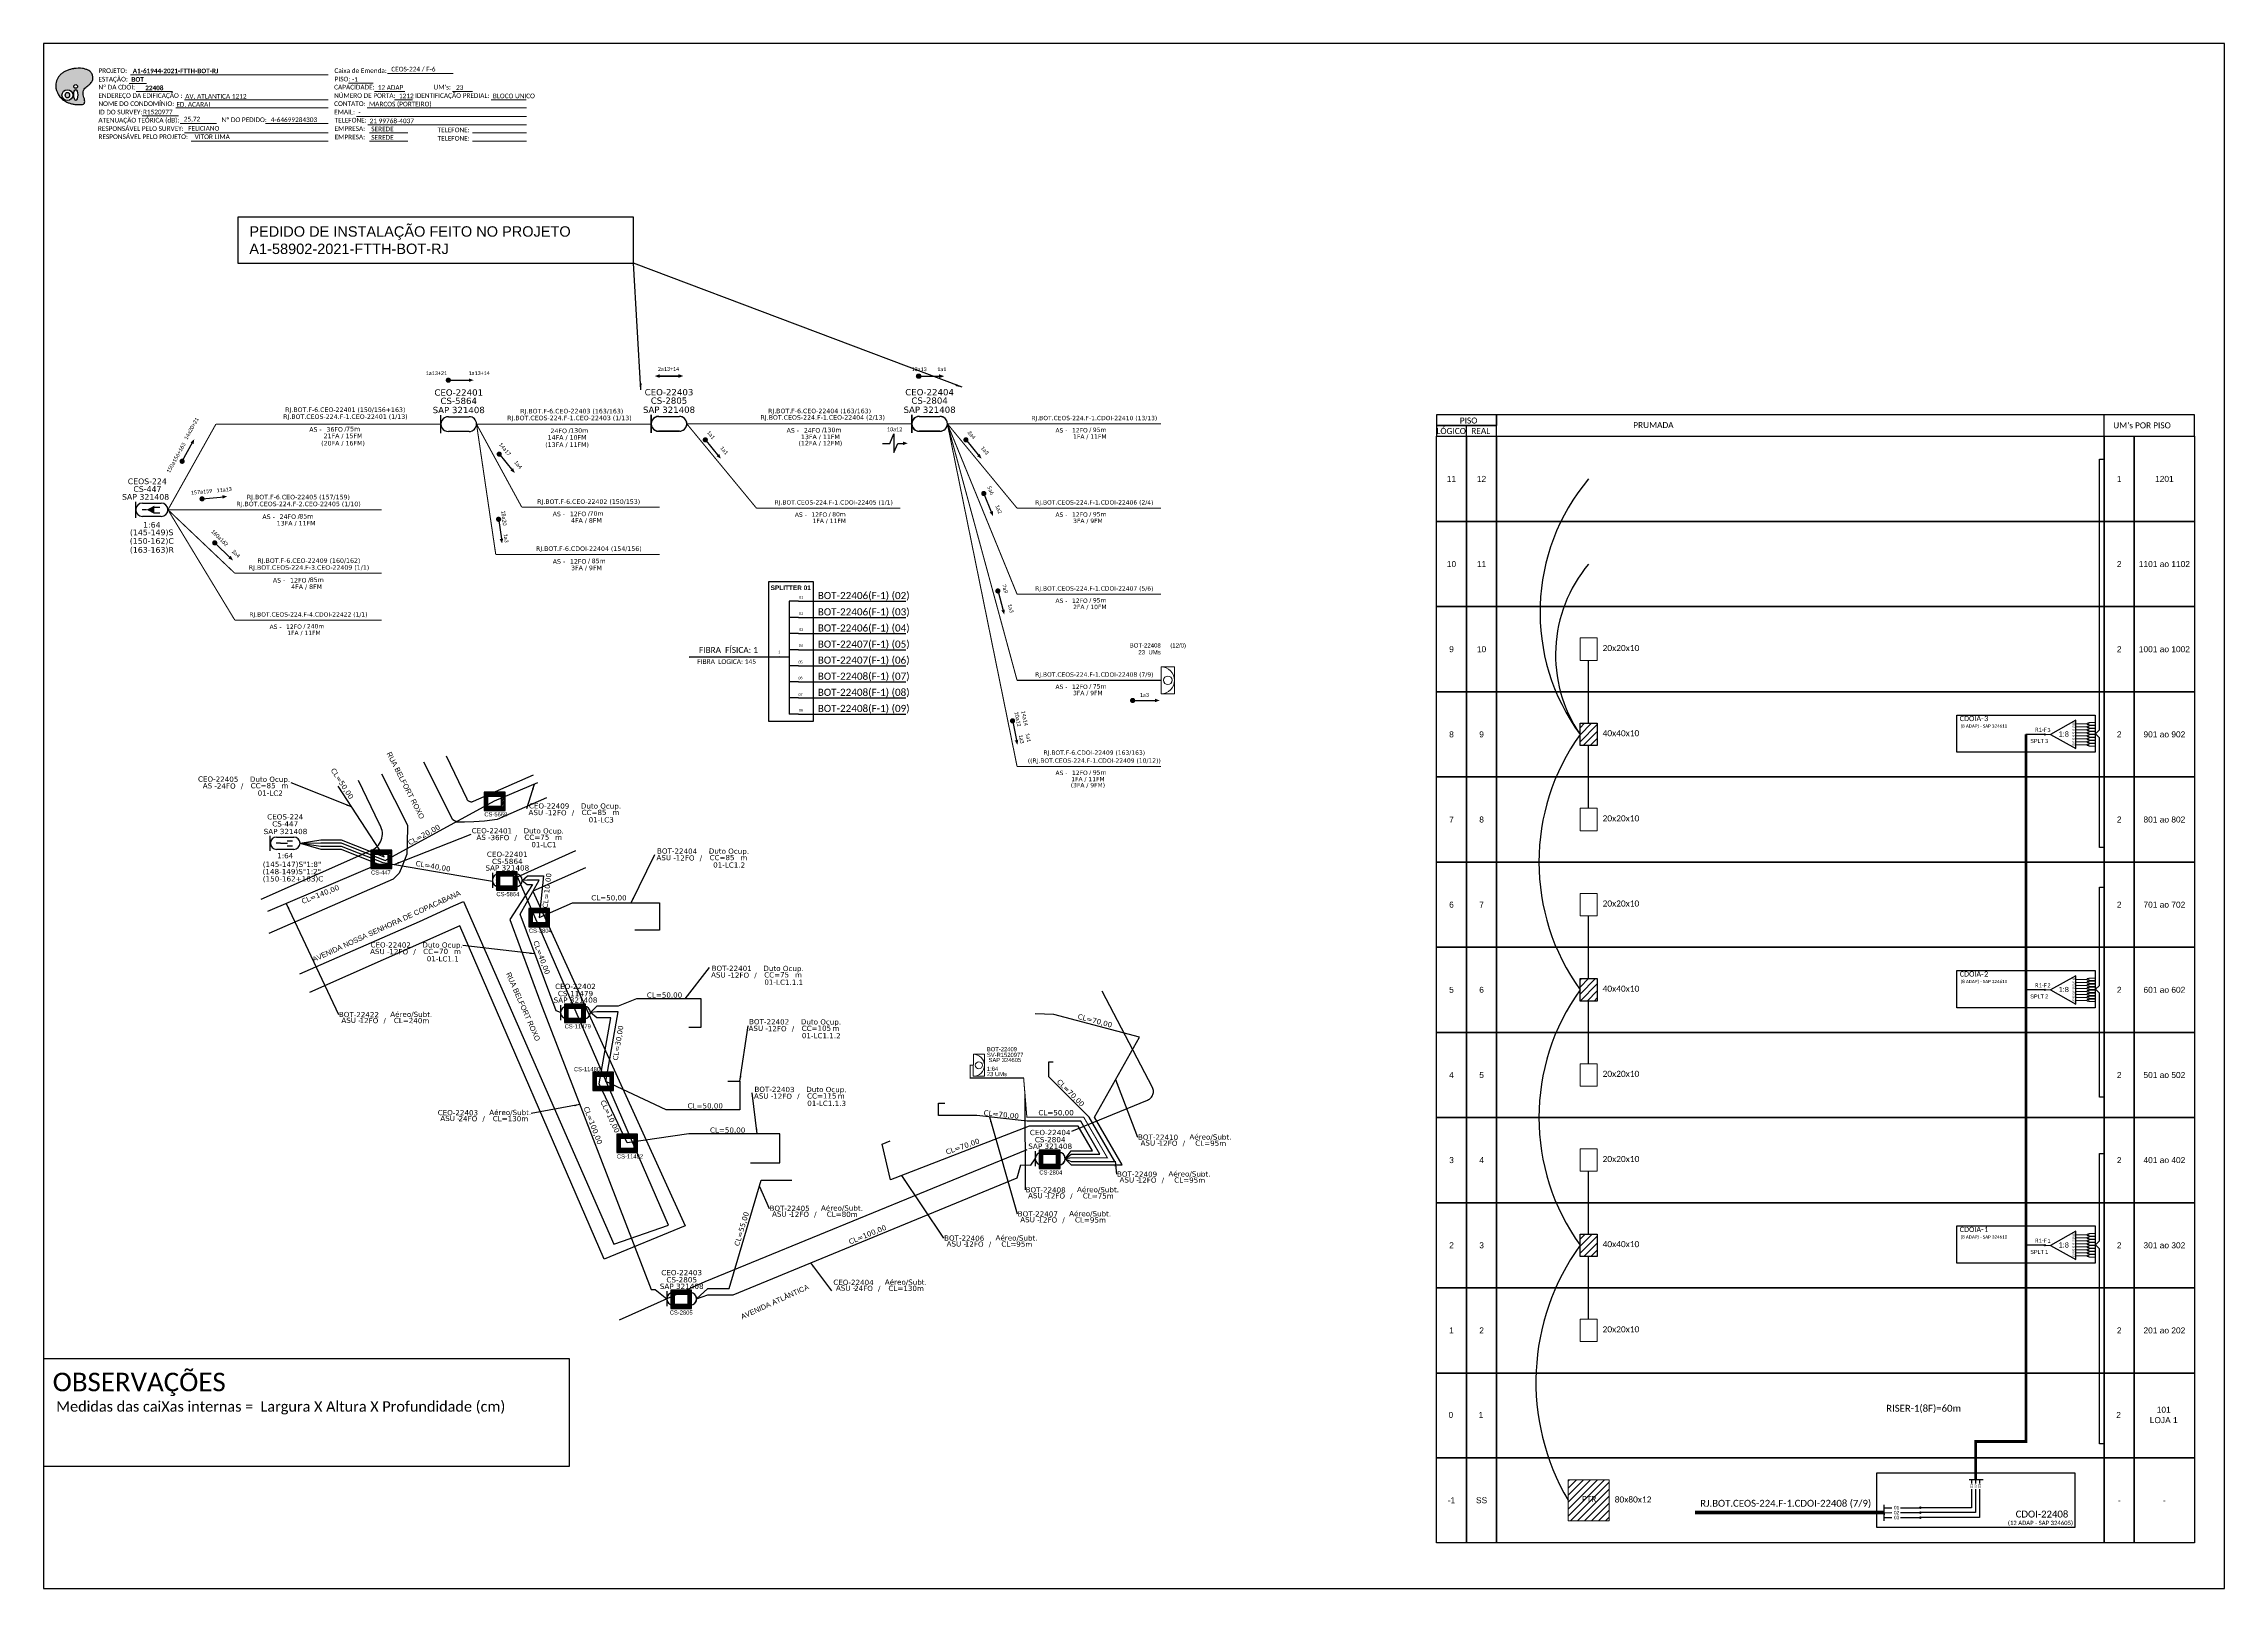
# Paper-space layout 'CDOI-22408' of a CAD drawing. Extents: x 0 to 839, y 0 to 594.
# The model-space entities are those that its viewports show. They can reach past a viewport. Long polylines and large blocks are cut down to what shows.
import ezdxf
from ezdxf.enums import TextEntityAlignment as Align

# ---------------------------------------------------------------- set-up
doc = ezdxf.new("R2010")
doc.units = 0
for name, color, linetype in [('10.0-Cartográfico', 252, 'Continuous'), ('10.1-Caixas Subterrâneas', 5, 'Continuous'), ('20.4-CEOS', 1, 'Continuous'), ('20.5-CEO', 1, 'Continuous'), ('CABO OPTICO EXISTENTE', 5, 'Continuous'), ('CAP a instalar', 1, 'Continuous'), ('celulas gpon', 7, 'Continuous'), ('label_cabos', 7, 'Continuous'), ('Legenda', 1, 'Continuous'), ('Segmento de Logradouro Texto', 238, 'Continuous'), ('SETA', 7, 'Continuous')]:
    doc.layers.add(name, color=color, linetype=linetype)
for name, color, linetype, lineweight in [("20.0-LEGENDA DOS CDO'S", 1, 'Continuous', 0), ('20.1-CDO_INTERIOR', 1, 'Continuous', 0), ('40.1-ETIQUETAS', 1, 'Continuous', 20)]:
    doc.layers.add(name, color=color, linetype=linetype, lineweight=lineweight)
doc.layers.add('EXTRA', color=50, linetype='Continuous', plot=False)
doc.styles.add('ARIAL', font='arial.ttf')
doc.styles.add('DIGICADE', font='')
doc.styles.add('siredit', font='verdana.ttf')
doc.styles.get("Standard").update_dxf_attribs({"font": 'arial.ttf'})
doc.styles.add('WMF-Calibri0', font='calibri.ttf')
doc.styles.add('WMF-Calibri1', font='calibrib.ttf')
doc.styles.get('DIGICADE').set_extended_font_data('Arial')
doc.linetypes.add('FENCELINE1', pattern='A,0.25,-0.1,[133,ltypeshp.shx,S=0.1,R=0,X=-0.1,Y=0],-0.1,1', length=1.45)
doc.dimstyles.new('CC', dxfattribs={"dimtxt": 1, "dimasz": 2, "dimexe": 0.18, "dimexo": 0.0625, "dimgap": 0.09, "dimtad": 0, "dimdec": 0, "dimrnd": 1, "dimzin": 0, "dimdsep": 46, "dimtxsty": 'siredit', "dimblk": 'NONE', "dimcen": 0, "dimse1": 1, "dimse2": 1, "dimsd1": 1, "dimsd2": 1, "dimclrt": 7, "dimadec": 0, "dimazin": 0, "dimtfac": 1, "dimtdec": 0, "dimtofl": 0, "dimtmove": 0, "dimatfit": 3, "dimfxl": 0, "dimtolj": 1, "dimtzin": 0, "dimarcsym": 0})
doc.dimstyles.new('ISO-25', dxfattribs={"dimtxt": 2.5, "dimasz": 2.5, "dimexe": 1.25, "dimexo": 0.625, "dimtad": 1, "dimtxsty": 'Standard', "dimcen": 2.5, "dimadec": 0, "dimazin": 0, "dimtfac": 1, "dimtmove": 0, "dimatfit": 3, "dimfxl": 0, "dimarcsym": 0})
pattern_1 = [(45, (-626.7819, -191.9896), (-1.3470384, 1.3470384), [])]

# ---------------------------------------------------------------- blocks, each defined once
blk = doc.blocks.new('OI')
h = blk.add_hatch(color=40)
edge = h.paths.add_edge_path()
edge.add_spline(control_points=[(4.35, -0.67), (3.92, -0.99), (3.26, -1.5), (2.81, -2.59), (2.9, -3.5), (3.06, -4.27), (3.31, -4.85), (3.37, -5.39), (3.4, -5.88), (3.2, -6.4), (2.54, -6.61), (1.65, -6.63), (0.55, -6.67), (-0.56, -6.42), (-1.61, -6.14), (-2.77, -5.61), (-3.92, -4.77), (-4.89, -3.7), (-5.34, -2.65), (-5.6, -1.94), (-5.85, -0.96), (-5.71, 0.47), (-5.1, 2.02), (-4.14, 3.02), (-3.3, 3.61), (-2.37, 4.16), (-1.36, 4.44), (-0.56, 4.7), (0.79, 4.85), (2.24, 4.97), (3.79, 4.57), (4.67, 4.21), (5.44, 3.65), (5.76, 2.99), (6.03, 2.21), (6.01, 1.46), (5.72, 0.64), (5.31, 0.08), (4.88, -0.38), (4.51, -0.55), (4.35, -0.67)], knot_values=[0, 0, 0, 0, 1.60434, 2.417191, 3.427595, 4.282808, 4.776746, 5.304182, 5.888771, 6.258406, 6.858137, 7.79129, 8.986195, 10.124242, 11.187857, 12.242908, 13.953784, 15.414161, 16.515391, 17.349188, 17.675853, 19.552021, 21.515531, 22.568638, 23.63245, 24.621084, 25.782718, 26.745347, 27.142653, 29.870543, 31.004649, 31.921532, 32.709589, 33.801391, 34.042471, 35.192333, 35.971461, 36.628871, 37.254359, 37.836911, 37.836911, 37.836911, 37.836911], degree=3, periodic=0)
h.paths.add_polyline_path([(1.13, -0.87, -1), (-0.04, -0.87, -1)], flags=16)
edge = h.paths.add_edge_path(flags=16)
edge.add_ellipse((0.56, -3.59), major_axis=(-0.02, 1.71), ratio=0.361305, start_angle=0, end_angle=360)
h.paths.add_polyline_path([(-0.36, -3.62, -1), (-3.8, -3.62, -1)], flags=16)
edge = h.paths.add_edge_path(flags=0)
edge.add_ellipse((-2.08, -3.62), major_axis=(0, 0.885), ratio=0.758294, start_angle=0, end_angle=360)
at = {"color": 40}
for centre, radius in [((-2.08, -3.62), 1.72), ((0.54, -0.87), 0.587)]:
    blk.add_circle(centre, radius, dxfattribs=at)
blk.add_ellipse((-2.08, -3.62), major_axis=(0, 0.885), ratio=0.758294, start_param=-3.141592653589792, end_param=3.141592653589792, dxfattribs=at)
blk.add_ellipse((0.56, -3.59), major_axis=(-0.02, 1.71), ratio=0.361305, dxfattribs=at)
at = {"color": 40, "start_tangent": (-0.800898, -0.598801), "end_tangent": (-0.800898, -0.598801)}
blk.add_spline([(4.35, -0.67), (3.2, -1.78), (2.9, -2.54), (2.92, -3.55), (3.12, -4.38), (3.28, -4.85), (3.37, -5.37), (3.35, -5.95), (3.2, -6.29), (2.66, -6.55), (1.73, -6.63), (0.54, -6.62), (-0.58, -6.41), (-1.6, -6.11), (-2.56, -5.67), (-3.95, -4.67), (-4.89, -3.56), (-5.37, -2.56), (-5.64, -1.78), (-5.72, -1.46), (-5.63, 0.42), (-4.84, 2.22), (-4.13, 2.99), (-3.27, 3.62), (-2.4, 4.09), (-1.3, 4.47), (-0.37, 4.72), (0.02, 4.77), (2.75, 4.8), (3.85, 4.53), (4.69, 4.16), (5.31, 3.68), (5.85, 2.73), (5.93, 2.5), (5.94, 1.35), (5.67, 0.62), (5.29, 0.08), (4.84, -0.36), (4.35, -0.67)], degree=3, dxfattribs=at)
blk = doc.blocks.new('CARIMBO')
at = {"color": 7, "lineweight": 0}
for points in [[(134.48, -16.3), (159.61, -16.3)], [(35.15, -20.06), (41.7, -20.06)], [(35.66, -16.79), (111.64, -16.79)], [(37.81, -23.14), (51.75, -23.14)], [(119.43, -20.02), (128.92, -20.02)], [(129.48, -23.14), (141.1, -23.14)], [(159.42, -23.14), (167.09, -23.14)], [(40.13, -32.55), (54.07, -32.55)], [(52.97, -29.48), (111.64, -29.48)], [(56.38, -26.37), (111.64, -26.37)], [(122.56, -32.72), (187.83, -32.72)], [(126.6, -29.48), (187.83, -29.48)], [(137.07, -26.37), (144.01, -26.37)], [(174.24, -26.37), (187.8, -26.37)], [(54.67, -35.52), (68.61, -35.52)], [(56.38, -39.07), (111.64, -39.07)], [(126.84, -35.96), (187.83, -35.96)], [(127.45, -39.07), (142.25, -39.07)], [(167.06, -39.07), (187.83, -39.07)], [(58.87, -42.31), (111.64, -42.31)], [(127.45, -42.31), (142.25, -42.31)], [(167.06, -42.31), (187.83, -42.31)]]:
    blk.add_lwpolyline(points, dxfattribs=at)
at = {"color": 7, "xscale": 1.213923925163967, "yscale": 1.213923925163967, "zscale": 1.213923925163967, "rotation": 0.1532896023949059}
blk.add_blockref('OI', (13.86, -20.16), dxfattribs=at)
at = {"color": 7, "lineweight": 0, "style": 'WMF-Calibri0'}
for s, height, p in [('PROJETO:', 1.793, (23.26, -16.04)), ('Caixa de Emenda:', 1.7927, (114.02, -16.04)), ('ESTAÇÃO:', 1.793, (23.26, -19.32)), ('ENDEREÇO DA EDIFICAÇÃO :', 1.7927, (23.26, -25.63)), ('Nº DA CDOI:', 1.7927, (23.26, -22.39)), ('CAPACIDADE:', 1.7927, (113.91, -22.39)), ('NÚMERO DE PORTA:', 1.7927, (113.91, -25.63)), ('PISO:', 1.793, (114.09, -19.28)), ('IDENTIFICAÇÃO PREDIAL:', 1.7927, (144.99, -25.63)), ("UM's:", 1.793, (152.15, -22.39)), ('ATENUAÇÃO TEÓRICA (dB):', 1.7927, (23.26, -35.09)), ('NOME DO CONDOMÍNIO:', 1.7927, (23.26, -28.74)), ('ID DO SURVEY:', 1.7927, (23.26, -31.97)), ('CONTATO:', 1.793, (113.91, -28.74)), ('EMAIL:', 1.793, (113.91, -31.97)), ('TELEFONE:', 1.793, (114.09, -35.09)), ('RESPONSÁVEL PELO SURVEY:', 1.7927, (23.02, -38.32)), ('RESPONSÁVEL PELO PROJETO:', 1.7927, (23.26, -41.44)), ('EMPRESA:', 1.793, (114.09, -38.32)), ('EMPRESA:', 1.793, (114.09, -41.56)), ('TELEFONE:', 1.793, (153.7, -38.83)), ('TELEFONE:', 1.793, (153.7, -42.06))]:
    blk.add_text(s, height=height, dxfattribs=at).set_placement(p)
at = {"color": 7, "lineweight": 0, "flags": 8}
for tag, p, style in [('PROJ', (36.46, -16.13), 'WMF-Calibri1'), ('CEOS-XX', (135.87, -15.46), 'WMF-Calibri0'), ('EST', (35.94, -19.41), 'WMF-Calibri1'), ('LOGRADOURO', (56.65, -25.91), 'WMF-Calibri0'), ('PISO_PTR', (120.78, -19.42), 'WMF-Calibri0'), ('CAPAC.', (130.66, -22.52), 'WMF-Calibri0'), ('N°', (138.85, -25.77), 'WMF-Calibri0'), ("UC'S", (160.78, -22.54), 'WMF-Calibri0'), ('N°PREDIO', (174.94, -25.77), 'WMF-Calibri0'), ('_ID_', (40.39, -31.94), 'WMF-Calibri0'), ('NOME_DO_COND.', (53.23, -29.02), 'WMF-Calibri0'), ('O_POTEN', (56.06, -34.68), 'WMF-Calibri0'), ('EMAIL', (123.26, -32.12), 'WMF-Calibri0'), ('NOME_DO_CONTATO', (127.3, -28.89), 'WMF-Calibri0'), ('RES_SURVEY', (57.78, -38.23), 'WMF-Calibri0'), ('RES_PROJ', (60.27, -41.47), 'WMF-Calibri0'), ('TELEFONE', (127.55, -35.36), 'WMF-Calibri0'), ('EMP_RESP_SURVEY', (128.16, -38.47), 'WMF-Calibri0'), ('EMP_RESP_PROJ', (128.16, -41.71), 'WMF-Calibri0'), ('CONT_RESP_SURVEY', (167.76, -38.47), 'WMF-Calibri0'), ('CONT_RESP_PROJ', (167.76, -41.71), 'WMF-Calibri0')]:
    blk.add_attdef(tag, p, '', height=1.79, dxfattribs=dict(at, style=style))
at = {"color": 7, "lineweight": 0, "style": 'WMF-Calibri1', "flags": 8}
blk.add_attdef("N° CDO'S", text='', height=1.79, dxfattribs=at).set_placement((44.78, -22.68), align=Align.CENTER)
blk = doc.blocks.new('SPLT_1-8_SC-APC')
at = {"color": 1, "lineweight": 0}
blk.add_lwpolyline([(-17.04, -7.55), (-19.26, -7.55)], dxfattribs=at)
at = {"color": 1}
blk.add_lwpolyline([(-7.37, -2.1), (-17.04, -7.55), (-7.37, -13), (-7.37, -2.1)], dxfattribs=at)
at = {"color": 3, "lineweight": 0}
for points in [[(-2.99, -3.51), (-7.37, -3.51)], [(-7.37, -4.66), (-2.99, -4.66)], [(-7.37, -5.82), (-2.99, -5.82)], [(-7.37, -6.97), (-2.99, -6.97)], [(-7.37, -8.12), (-2.99, -8.12)], [(-2.41, -3.02), (-2.41, -4)], [(-2.41, -3.02), (0, -3.02)], [(-2.41, -4), (0, -4)], [(-2.41, -4.17), (-2.41, -5.16)], [(-2.41, -4.17), (0, -4.17)], [(-2.41, -5.16), (0, -5.16)], [(-2.41, -5.32), (-2.41, -6.31)], [(-2.41, -5.32), (0, -5.32)], [(-2.41, -6.31), (0, -6.31)], [(-2.41, -6.48), (-2.41, -7.46)], [(-2.41, -6.48), (0, -6.48)], [(-2.41, -7.46), (0, -7.46)], [(-2.41, -7.63), (-2.41, -8.62)], [(-2.41, -7.63), (0, -7.63)], [(-7.37, -9.28), (-2.99, -9.28)], [(-7.37, -10.43), (-2.99, -10.43)], [(-7.37, -11.58), (-2.99, -11.58)], [(-2.41, -8.62), (0, -8.62)], [(-2.41, -8.78), (-2.41, -9.77)], [(-2.41, -8.78), (0, -8.78)], [(-2.41, -9.77), (0, -9.77)], [(-2.41, -9.94), (-2.41, -10.92)], [(-2.41, -9.94), (0, -9.94)], [(-2.41, -10.92), (0, -10.92)], [(-2.41, -11.09), (-2.41, -12.08)], [(-2.41, -11.09), (0, -11.09)], [(-2.41, -12.08), (0, -12.08)]]:
    blk.add_lwpolyline(points, dxfattribs=at)
for points in [[(-2.99, -3.22), (-2.41, -3.22), (-2.41, -3.8), (-2.99, -3.8)], [(-2.99, -4.38), (-2.41, -4.38), (-2.41, -4.95), (-2.99, -4.95)], [(-2.99, -5.53), (-2.41, -5.53), (-2.41, -6.1), (-2.99, -6.1)], [(-2.99, -6.68), (-2.41, -6.68), (-2.41, -7.26), (-2.99, -7.26)], [(-2.99, -7.84), (-2.41, -7.84), (-2.41, -8.41), (-2.99, -8.41)], [(-2.99, -8.99), (-2.41, -8.99), (-2.41, -9.56), (-2.99, -9.56)], [(-2.99, -10.14), (-2.41, -10.14), (-2.41, -10.72), (-2.99, -10.72)], [(-2.99, -11.3), (-2.41, -11.3), (-2.41, -11.87), (-2.99, -11.87)]]:
    blk.add_lwpolyline(points, close=True, dxfattribs=at)
at = {"color": 1, "style": 'ARIAL'}
for s, height, p in [('1:8', 2, (-13.91, -8.4)), ('S1', 0.75, (-8.74, -3.78)), ('S2', 0.75, (-8.74, -4.97)), ('S3', 0.75, (-8.74, -6.18)), ('S4', 0.75, (-8.74, -7.36)), ('S5', 0.75, (-8.74, -8.57)), ('S6', 0.75, (-8.74, -9.69)), ('S7', 0.75, (-8.74, -10.78)), ('S8', 0.75, (-8.74, -11.9))]:
    blk.add_text(s, height=height, dxfattribs=at).set_placement(p)
blk = doc.blocks.new('ETIQUETA_RS5F')
at = {"layer": '40.1-ETIQUETAS', "color": 0, "style": 'siredit'}
blk.add_text('/', height=1.5, dxfattribs=at).set_placement((1.58, -1.95), align=Align.MIDDLE_RIGHT)
for tag, p in [('ETIQUETA_R_SECUNDARIA', (1.21, 2.1)), ('ETIQUETA_R_PRIMARIA', (1.21, 4.1)), ('F_ATIVAS/F_MORTAS', (1.14, -4.24))]:
    blk.add_attdef(tag, text='', height=1.5, dxfattribs=at).set_placement(p, align=Align.MIDDLE_CENTER)
for tag, p in [('TIPO_CABO', (-6.58, -2.12)), ('CAP_CABO', (0.4, -2.09))]:
    blk.add_attdef(tag, text='', height=1.5, dxfattribs=at).set_placement(p, align=Align.MIDDLE_RIGHT)
for tag, p in [('FUSÃO_1', (0.85, -8.39)), ('FUSÃO_2', (0.85, -10.6)), ('FUSÃO_3', (0.85, -12.93)), ('FUSÃO_4', (0.85, -15.14)), ('FUSÃO_5', (0.85, -17.16))]:
    blk.add_attdef(tag, text='', height=1.5, dxfattribs=at).set_placement(p, align=Align.CENTER)
blk.add_attdef('METROS', text='', height=1.5, dxfattribs=at).set_placement((2.14, -1.95), align=Align.MIDDLE_LEFT)
blk = doc.blocks.new('CEOS_RP_CT_DRT')
at = {"layer": '20.4-CEOS', "color": 0}
for p, q in [((-4.54, 1.19), (-1.19, 1.19)), ((-1.19, -1.19), (-4.54, -1.19))]:
    blk.add_line(p, q, dxfattribs=at)
for points in [[(-5.73, -1.43), (-5.73, 1.44)], [(-3.79, 0), (-4.59, 0)], [(-2.47, 0.48), (-1.45, 0.48)], [(-2.47, -0.52), (-1.45, -0.52)]]:
    blk.add_lwpolyline(points, dxfattribs=at)
blk.add_lwpolyline([(-3.79, 0, 0, 1.47, 0), (-2.41, 0, 1.47, 1.47, 0)], format="xyseb", dxfattribs=at)
for centre, start, end in [((-4.54, 0), 90, 270), ((-1.19, 0), 270, 90)]:
    blk.add_arc(centre, 1.19, start, end, dxfattribs=at)
at = {"layer": '20.4-CEOS', "color": 7, "style": 'siredit'}
for tag, p in [('Nº_DA_CEOS', (-2.86, 5.6)), ('LOCAL', (-2.86, 4.24)), ('SAP', (-2.86, 2.78)), ('RACIO_SPLITAGEM', (-2.86, -1.88)), ('FIBRAS_SPLITTER', (-2.86, -3.58)), ('RESERVA_FINAIS', (-2.86, -6.39)), ('FIBRAS_TOP_C', (-2.86, -5.08))]:
    blk.add_attdef(tag, text='', height=1.01, dxfattribs=at).set_placement(p, align=Align.TOP_CENTER)
blk = doc.blocks.new('*X72')
at = {"color": 0, "linetype": 'Continuous'}
for p, q in [((-1.25, 0.34099), (-0.49099, 1.1)), ((-1.25, 0.517767), (-0.667767, 1.1)), ((-1.25, 0.694544), (-0.844544, 1.1)), ((-1.25, 0.87132), (-1.02132, 1.1)), ((-1.25, 1.048097), (-1.198097, 1.1)), ((-1.25, 0.164214), (-0.8035, 0.610714)), ((-1.25, -0.012563), (-0.8035, 0.433937)), ((-1.25, -0.18934), (-0.8035, 0.25716)), ((-1.25, -0.366117), (-0.8035, 0.080383)), ((-0.789214, 0.625), (-0.314214, 1.1)), ((-0.612437, 0.625), (-0.137437, 1.1)), ((-0.43566, 0.625), (0.03934, 1.1)), ((-0.258883, 0.625), (0.216117, 1.1)), ((-0.082107, 0.625), (0.392893, 1.1)), ((0.09467, 0.625), (0.56967, 1.1)), ((0.271447, 0.625), (0.746447, 1.1)), ((0.448223, 0.625), (0.923223, 1.1)), ((0.625, 0.625), (1.1, 1.1)), ((0.801777, 0.625), (1.25, 1.073223)), ((0.8035, 0.449947), (1.25, 0.896447)), ((0.8035, 0.27317), (1.25, 0.71967)), ((0.8035, 0.096393), (1.25, 0.542893)), ((0.8035, -0.080383), (1.25, 0.366117)), ((0.8035, -0.25716), (1.25, 0.18934)), ((0.8035, -0.433937), (1.25, 0.012563)), ((-1.25, -0.542893), (-0.8035, -0.096393)), ((-1.25, -0.71967), (-0.8035, -0.27317)), ((-1.25, -0.896447), (-0.8035, -0.449947)), ((-1.25, -1.073223), (-0.801777, -0.625)), ((-1.1, -1.1), (-0.625, -0.625)), ((-0.923223, -1.1), (-0.448223, -0.625)), ((-0.746447, -1.1), (-0.271447, -0.625)), ((-0.56967, -1.1), (-0.09467, -0.625)), ((-0.392893, -1.1), (0.082107, -0.625)), ((-0.216117, -1.1), (0.258883, -0.625)), ((-0.03934, -1.1), (0.43566, -0.625)), ((0.137437, -1.1), (0.612437, -0.625)), ((0.314214, -1.1), (0.789214, -0.625)), ((0.49099, -1.1), (1.25, -0.34099)), ((0.667767, -1.1), (1.25, -0.517767)), ((0.8035, -0.610714), (1.25, -0.164214)), ((0.844544, -1.1), (1.25, -0.694544)), ((1.02132, -1.1), (1.25, -0.87132)), ((1.198097, -1.1), (1.25, -1.048097))]:
    blk.add_line(p, q, dxfattribs=at)
blk = doc.blocks.new('MANHOLE_MQ')
at = {"color": 0, "linetype": 'Continuous'}
for p, q in [((0.0000062, 0.0000057), (-0.0000063, 0.0000057)), ((-0.0000063, 0.0000057), (-0.0000063, -0.0000053)), ((-0.000004, 0.0000033), (0.000004, 0.0000033)), ((-0.000004, -0.0000029), (-0.000004, 0.0000033)), ((0.000004, 0.0000033), (0.000004, -0.0000029)), ((0.0000062, -0.0000053), (0.0000062, 0.0000057)), ((-0.0000063, -0.0000053), (0.0000062, -0.0000053)), ((0.000004, -0.0000029), (-0.000004, -0.0000029)), ((0.000004, -0.0000029), (0.000004, -0.0000029))]:
    blk.add_line(p, q, dxfattribs=at)
at = {"color": 0, "linetype": 'Continuous', "xscale": 5e-06, "yscale": 5e-06, "zscale": 1e-05}
blk.add_blockref('*X72', (0, 0.0000002), dxfattribs=at)
blk = doc.blocks.new('Inst CB DT OCUP CFOA-SM-AS-80-TS-36')
at = {"layer": 'label_cabos', "color": 0, "style": 'siredit'}
for tag, flags, p in [('ID_ATIVIDADE', 3, (1.31, 2.67)), ('FATOR', 1, (11.56, 2.55))]:
    blk.add_attdef(tag, text='', height=1, rotation=359.69, dxfattribs=dict(at, flags=flags)).set_placement(p, align=Align.MIDDLE_CENTER)
for tag, p in [('TIPO_CABO', (1.76, 0)), ('DESTINO_CABO', (3.13, 1.26)), ('CABO', (4.69, -0.05)), ('/', (7.71, -0.05)), ('LANCE', (10.91, 0)), ('TIPO_CABO', (13.11, 1.24)), ('UND', (15.96, 0)), ('FID', (13.15, -1.41))]:
    blk.add_attdef(tag, text='', height=1, rotation=359.69, dxfattribs=at).set_placement(p, align=Align.MIDDLE_CENTER)
blk.add_attdef('QTDE', (12.43, -0.47), '', height=1, rotation=359.69, dxfattribs=at)
blk = doc.blocks.new('_None')
blk = doc.blocks.new('Inst CB DT OCUP CFOA-SM-ASU-120-S-12')
at = {"layer": 'label_cabos', "color": 0, "style": 'siredit'}
for tag, flags, p in [('ID_ATIVIDADE', 3, (1.31, 2.67)), ('FATOR', 1, (11.56, 2.55))]:
    blk.add_attdef(tag, text='', height=1, rotation=359.69, dxfattribs=dict(at, flags=flags)).set_placement(p, align=Align.MIDDLE_CENTER)
for tag, p in [('TIPO_CABO', (1.26, 0)), ('DESTINO_CABO', (3.13, 1.26)), ('CABO', (4.69, -0.05)), ('/', (7.71, -0.05)), ('LANCE', (10.91, 0)), ('TIPO_CABO', (13.11, 1.24)), ('UND', (15.96, 0)), ('FID', (13.15, -1.41))]:
    blk.add_attdef(tag, text='', height=1, rotation=359.69, dxfattribs=at).set_placement(p, align=Align.MIDDLE_CENTER)
blk.add_attdef('QTDE', (12.43, -0.47), '', height=1, rotation=359.69, dxfattribs=at)
blk = doc.blocks.new('LEGENDA DOS CABOS')
at = {"layer": 'EXTRA', "color": 0, "style": 'siredit'}
for tag, p in [('ID', (4.6, 0.97)), ('XX', (9.03, 0.97))]:
    blk.add_attdef(tag, text='', height=0.48, rotation=359.69, dxfattribs=at).set_placement(p, align=Align.MIDDLE_CENTER)
at = {"layer": 'Legenda', "color": 0, "style": 'siredit'}
for tag, p in [('TIPO_CABO', (1.31, 0)), ('CABO', (4.69, -0.05)), ('/', (6.81, -0.05)), ('METROS', (10.03, -0.05))]:
    blk.add_attdef(tag, text='', height=0.8, rotation=359.69, dxfattribs=at).set_placement(p, align=Align.MIDDLE_CENTER)
blk = doc.blocks.new('Inst CB DT OCUP CFOA-SM-AS-80-TS-24')
at = {"layer": 'label_cabos', "color": 0, "style": 'siredit'}
for tag, flags, p in [('ID_ATIVIDADE', 3, (1.31, 2.67)), ('FATOR', 1, (11.56, 2.55))]:
    blk.add_attdef(tag, text='', height=1, rotation=359.69, dxfattribs=dict(at, flags=flags)).set_placement(p, align=Align.MIDDLE_CENTER)
for tag, p in [('TIPO_CABO', (1.76, 0)), ('DESTINO_CABO', (3.13, 1.26)), ('CABO', (4.69, -0.05)), ('/', (7.71, -0.05)), ('LANCE', (10.91, 0)), ('TIPO_CABO', (13.11, 1.24)), ('UND', (15.96, 0)), ('FID', (13.15, -1.41))]:
    blk.add_attdef(tag, text='', height=1, rotation=359.69, dxfattribs=at).set_placement(p, align=Align.MIDDLE_CENTER)
blk.add_attdef('QTDE', (12.43, -0.47), '', height=1, rotation=359.69, dxfattribs=at)

msp = doc.modelspace()

# ---------------------------------------------------------------- hatches: boundary and pattern name
h = msp.add_hatch()
h.set_pattern_fill('ANSI31', color=1, scale=0.6)
h.set_pattern_definition(pattern_1)
h.paths.add_polyline_path([(504.78, 1037.72), (501.47, 1037.72), (501.47, 1029.1), (508.09, 1029.1), (508.09, 1037.72)])
h = msp.add_hatch(color=3)
h.dxf.hatch_style = 1
edge = h.paths.add_edge_path()
edge.add_arc((680.21, 1033.4), 0.256, 0, 360)
h = msp.add_hatch()
h.set_pattern_fill('ANSI31', color=1, scale=0.6)
h.set_pattern_definition(pattern_1)
h.paths.add_polyline_path([(504.78, 939.49), (501.47, 939.49), (501.47, 930.87), (508.09, 930.87), (508.09, 939.49)])
h = msp.add_hatch(color=3)
h.dxf.hatch_style = 1
edge = h.paths.add_edge_path()
edge.add_arc((680.21, 935.17), 0.256, 0, 360)
h = msp.add_hatch()
h.set_pattern_fill('ANSI31', color=1, scale=0.6)
h.set_pattern_definition(pattern_1)
h.paths.add_polyline_path([(504.78, 841.26), (501.47, 841.26), (501.47, 832.64), (508.09, 832.64), (508.09, 841.26)])
h = msp.add_hatch(color=3)
h.dxf.hatch_style = 1
edge = h.paths.add_edge_path()
edge.add_arc((680.21, 836.94), 0.256, 0, 360)
h = msp.add_hatch()
h.set_pattern_fill('ANSI31', color=1, scale=0.6)
h.set_pattern_definition([(45, (-279.7286, 3418.068), (-1.3470384, 1.3470384), [])])
h.paths.add_polyline_path([(512.68, 731.01), (512.68, 746.81), (496.88, 746.81), (496.88, 731.01)])
h.paths.add_polyline_path([(501.61, 737.64), (508.42, 737.64), (508.42, 741.11), (501.61, 741.11)], flags=24)
h = msp.add_hatch(color=3)
h.dxf.hatch_style = 1
edge = h.paths.add_edge_path()
edge.add_arc((632.35, 736.03), 0.32, 0, 360)
h = msp.add_hatch(color=3)
h.dxf.hatch_style = 1
edge = h.paths.add_edge_path()
edge.add_arc((632.35, 734.16), 0.32, 0, 360)
h = msp.add_hatch(color=3)
h.dxf.hatch_style = 1
edge = h.paths.add_edge_path()
edge.add_arc((632.35, 732.23), 0.32, 0, 360)

# ---------------------------------------------------------------- linework, layer by layer
at = {"color": 7, "linetype": 'Continuous'}
for p, q in [((197.38, 1084.64), (197.38, 1041.22)), ((200.9, 1084.64), (197.38, 1084.64)), ((200.9, 1078.36), (197.38, 1078.36)), ((200.9, 1072.17), (197.38, 1072.17)), ((200.9, 1065.95), (197.38, 1065.95)), ((193.73, 1063.22), (197.36, 1063.22)), ((200.9, 1059.78), (197.38, 1059.78)), ((200.9, 1053.62), (197.38, 1053.62)), ((200.9, 1047.43), (197.38, 1047.43)), ((200.9, 1041.22), (197.38, 1041.22))]:
    msp.add_line(p, q, dxfattribs=at)
at = {"color": 10, "linetype": 'Continuous'}
for p, q in [((200.9, 1084.64), (242.27, 1084.63)), ((200.9, 1078.36), (242.27, 1078.35)), ((200.9, 1072.17), (242.27, 1072.16)), ((200.9, 1065.95), (242.27, 1065.93)), ((200.9, 1059.8), (242.27, 1059.78)), ((200.9, 1053.62), (242.27, 1053.61)), ((200.9, 1047.43), (242.27, 1047.42)), ((200.9, 1041.22), (242.27, 1041.2))]:
    msp.add_line(p, q, dxfattribs=at)
at = {"color": 1, "linetype": 'Continuous', "lineweight": 60}
msp.add_line((193.73, 1063.22), (158.95, 1063.11), dxfattribs=at)
for points in [[(-89.32, 705.02), (749.25, 705.02), (749.25, 1299.02), (-89.32, 1299.02), (-89.32, 705.02)], [(457.8, 1148.02), (457.8, 1152.13)], [(469.37, 1148.02), (737.74, 1148.02), (737.74, 1156.24), (469.37, 1156.24), (469.37, 1156.24), (469.37, 1152.13)], [(702.99, 1148.02), (702.99, 1156.24)], [(618.45, 734.13), (618.45, 733.24)], [(618.45, 732.23), (621.36, 732.23)], [(624.76, 732.23), (632.35, 732.23), (632.35, 732.23)]]:
    msp.add_lwpolyline(points)
at = {"color": 7, "lineweight": 0}
msp.add_lwpolyline([(-4.01, 1268.26), (20.14, 1268.26)], dxfattribs=at)
at = {"color": 3}
msp.add_lwpolyline([(-14.68, 1214.58), (137.56, 1214.58), (137.56, 1232.24), (-14.68, 1232.24)], close=True, dxfattribs=at)
for points, const_width in [([(65.81, 1169.6, 1), (66.81, 1169.6, 1)], 0.999), ([(85.69, 1141.64, 1), (86.06, 1140.71, 1)], 1), ([(-36.3, 1137.98, 1), (-35.82, 1138.85, 1)], 0.999), ([(-28.89, 1123.93, 1), (-27.9, 1124.02, 1)], 0.999), ([(85.58, 1116.61, 1), (85.7, 1115.62, 1)], 1), ([(-23.87, 1107.39, 1), (-23.15, 1106.69, 1)], 0.999)]:
    msp.add_lwpolyline(points, format="xyb", close=True, dxfattribs=dict(const_width=const_width))
at = {"color": 8}
for points, const_width in [([(246.57, 1171.16, 1), (247.57, 1171.16, 1)], 0.999), ([(246.78, 1171.12, 1), (247.77, 1171.12, 1)], 0.999), ([(164.81, 1147.05, 1), (165.44, 1146.28, 1)], 1), ([(265.01, 1147.05, 1), (265.64, 1146.28, 1)], 1), ([(272.02, 1126.5, 1), (272.39, 1125.57, 1)], 1), ([(283.16, 1039.1, 1), (283.36, 1038.12, 1)], 1)]:
    msp.add_lwpolyline(points, format="xyb", close=True, dxfattribs=dict(at, const_width=const_width))
at = {"color": 7}
for points in [[(144.32, 1156.25), (144.32, 1149.38)], [(147.16, 1155.67), (155.15, 1155.67)], [(147.17, 1149.97), (154.99, 1149.97)], [(236.01, 1145.31), (237.63, 1148.96), (237.63, 1141.74), (239.12, 1145.31)], [(150.29, 819.26), (150.29, 813.49)], [(152.69, 818.77), (159.4, 818.77)], [(152.69, 813.98), (159.33, 813.98)]]:
    msp.add_lwpolyline(points, dxfattribs=at)
at = {"color": 5}
for points in [[(244.52, 1156.25), (244.52, 1149.38)], [(247.36, 1155.67), (255.36, 1155.67)], [(247.37, 1149.97), (255.2, 1149.97)], [(680.21, 1033.4), (672.95, 1033.4)], [(680.21, 935.17), (672.95, 935.17)], [(291.99, 873.13), (291.99, 867.36)], [(294.39, 872.64), (301.1, 872.64)], [(294.39, 867.86), (301.03, 867.86)], [(680.21, 836.94), (672.95, 836.94)], [(651.06, 746.83), (656.52, 746.83)], [(652.05, 746.83), (652.05, 745.38)], [(653.58, 746.83), (653.58, 745.38)], [(655.11, 746.83), (655.11, 745.38)], [(655.11, 743.22), (655.11, 732.23), (632.35, 732.23)], [(653.58, 743.22), (653.58, 734.16), (632.35, 734.16)], [(652.05, 743.22), (652.03, 736.03), (632.35, 736.03)]]:
    msp.add_lwpolyline(points, dxfattribs=at)
for points in [[(446.23, 1152.13), (469.37, 1152.13), (469.37, 1156.24), (446.23, 1156.24)], [(446.23, 1148.02), (469.37, 1148.02), (469.37, 1152.13), (446.23, 1152.13)], [(446.26, 1148.02), (457.84, 1148.02), (457.84, 1115.27), (446.26, 1115.27)], [(457.84, 1148.02), (469.41, 1148.02), (469.41, 1115.27), (457.84, 1115.27)], [(469.41, 1148.02), (703.02, 1148.02), (703.02, 1115.27), (469.41, 1115.27)], [(703.02, 1148.02), (714.6, 1148.02), (714.6, 1115.27), (703.02, 1115.27)], [(714.6, 1148.02), (737.74, 1148.02), (737.74, 1115.27), (714.6, 1115.27)], [(446.26, 1115.27), (457.84, 1115.27), (457.84, 1082.53), (446.26, 1082.53)], [(457.84, 1115.27), (469.41, 1115.27), (469.41, 1082.53), (457.84, 1082.53)], [(469.41, 1115.27), (703.02, 1115.27), (703.02, 1082.53), (469.41, 1082.53)], [(703.02, 1115.27), (714.6, 1115.27), (714.6, 1082.53), (703.02, 1082.53)], [(714.6, 1115.27), (737.74, 1115.27), (737.74, 1082.53), (714.6, 1082.53)], [(446.26, 1082.53), (457.84, 1082.53), (457.84, 1049.79), (446.26, 1049.79)], [(457.84, 1082.53), (469.41, 1082.53), (469.41, 1049.79), (457.84, 1049.79)], [(469.41, 1082.53), (703.02, 1082.53), (703.02, 1049.79), (469.41, 1049.79)], [(703.02, 1082.53), (714.6, 1082.53), (714.6, 1049.79), (703.02, 1049.79)], [(714.6, 1082.53), (737.74, 1082.53), (737.74, 1049.79), (714.6, 1049.79)], [(446.26, 1049.79), (457.84, 1049.79), (457.84, 1017.04), (446.26, 1017.04)], [(457.84, 1049.79), (469.41, 1049.79), (469.41, 1017.04), (457.84, 1017.04)], [(469.41, 1049.79), (703.02, 1049.79), (703.02, 1017.04), (469.41, 1017.04)], [(703.02, 1049.79), (714.6, 1049.79), (714.6, 1017.04), (703.02, 1017.04)], [(714.6, 1049.79), (737.74, 1049.79), (737.74, 1017.04), (714.6, 1017.04)], [(446.26, 1017.04), (457.84, 1017.04), (457.84, 984.3), (446.26, 984.3)], [(457.84, 1017.04), (469.41, 1017.04), (469.41, 984.3), (457.84, 984.3)], [(469.41, 1017.04), (703.02, 1017.04), (703.02, 984.3), (469.41, 984.3)], [(703.02, 1017.04), (714.6, 1017.04), (714.6, 984.3), (703.02, 984.3)], [(714.6, 1017.04), (737.74, 1017.04), (737.74, 984.3), (714.6, 984.3)], [(446.26, 984.3), (457.84, 984.3), (457.84, 951.56), (446.26, 951.56)], [(457.84, 984.3), (469.41, 984.3), (469.41, 951.56), (457.84, 951.56)], [(469.41, 984.3), (703.02, 984.3), (703.02, 951.56), (469.41, 951.56)], [(703.02, 984.3), (714.6, 984.3), (714.6, 951.56), (703.02, 951.56)], [(714.6, 984.3), (737.74, 984.3), (737.74, 951.56), (714.6, 951.56)], [(446.26, 951.56), (457.84, 951.56), (457.84, 918.81), (446.26, 918.81)], [(457.84, 951.56), (469.41, 951.56), (469.41, 918.81), (457.84, 918.81)], [(469.41, 951.56), (703.02, 951.56), (703.02, 918.81), (469.41, 918.81)], [(703.02, 951.56), (714.6, 951.56), (714.6, 918.81), (703.02, 918.81)], [(714.6, 951.56), (737.74, 951.56), (737.74, 918.81), (714.6, 918.81)], [(446.26, 918.81), (457.84, 918.81), (457.84, 886.07), (446.26, 886.07)], [(457.84, 918.81), (469.41, 918.81), (469.41, 886.07), (457.84, 886.07)], [(469.41, 918.81), (703.02, 918.81), (703.02, 886.07), (469.41, 886.07)], [(703.02, 918.81), (714.6, 918.81), (714.6, 886.07), (703.02, 886.07)], [(714.6, 918.81), (737.74, 918.81), (737.74, 886.07), (714.6, 886.07)], [(446.26, 886.07), (457.84, 886.07), (457.84, 853.32), (446.26, 853.32)], [(457.84, 886.07), (469.41, 886.07), (469.41, 853.32), (457.84, 853.32)], [(469.41, 886.07), (703.02, 886.07), (703.02, 853.32), (469.41, 853.32)], [(703.02, 886.07), (714.6, 886.07), (714.6, 853.32), (703.02, 853.32)], [(714.6, 886.07), (737.74, 886.07), (737.74, 853.32), (714.6, 853.32)], [(446.26, 853.32), (457.84, 853.32), (457.84, 820.58), (446.26, 820.58)], [(457.84, 853.32), (469.41, 853.32), (469.41, 820.58), (457.84, 820.58)], [(469.41, 853.32), (703.02, 853.32), (703.02, 820.58), (469.41, 820.58)], [(703.02, 853.32), (714.6, 853.32), (714.6, 820.58), (703.02, 820.58)], [(714.6, 853.32), (737.74, 853.32), (737.74, 820.58), (714.6, 820.58)], [(446.26, 820.58), (457.84, 820.58), (457.84, 787.84), (446.26, 787.84)], [(457.84, 820.58), (469.41, 820.58), (469.41, 787.84), (457.84, 787.84)], [(469.41, 820.58), (703.02, 820.58), (703.02, 787.84), (469.41, 787.84)], [(703.02, 820.58), (714.6, 820.58), (714.6, 787.84), (703.02, 787.84)], [(714.6, 820.58), (737.74, 820.58), (737.74, 787.84), (714.6, 787.84)], [(446.26, 787.84), (457.84, 787.84), (457.84, 755.28), (446.26, 755.28)], [(457.84, 787.84), (469.41, 787.84), (469.41, 755.28), (457.84, 755.28)], [(469.41, 787.84), (703.02, 787.84), (703.02, 755.28), (469.41, 755.28)], [(703.02, 787.84), (714.6, 787.84), (714.6, 755.28), (703.02, 755.28)], [(714.6, 787.84), (737.74, 787.84), (737.74, 755.28), (714.6, 755.28)], [(446.26, 755.28), (457.84, 755.28), (457.84, 722.54), (446.26, 722.54)], [(457.84, 755.28), (469.41, 755.28), (469.41, 722.54), (457.84, 722.54)], [(469.41, 755.28), (703.02, 755.28), (703.02, 722.54), (469.41, 722.54)], [(703.02, 755.28), (714.6, 755.28), (714.6, 722.54), (703.02, 722.54)], [(714.6, 755.28), (737.74, 755.28), (737.74, 722.54), (714.6, 722.54)]]:
    msp.add_lwpolyline(points, close=True)
at = {"color": 3}
for points in [[(702.92, 989.97), (701.27, 989.97), (701.27, 1032.11), (699.7, 1033.61), (701.27, 1035.12), (701.27, 1139.23), (702.92, 1139.23)], [(504.78, 1037.72), (504.78, 1061.85)], [(504.78, 1004.98), (504.78, 1029.1)], [(702.92, 893.92), (701.27, 893.92), (701.27, 933.87), (699.7, 935.38), (701.27, 936.89), (701.27, 974.6), (702.92, 974.6)], [(504.78, 939.49), (504.78, 963.62)], [(504.78, 906.75), (504.78, 930.87)], [(702.92, 760.54), (701.27, 760.54), (701.27, 835.64), (699.7, 837.15), (701.27, 838.66), (701.27, 872.18), (702.92, 872.18)], [(504.78, 841.26), (504.78, 865.39)], [(504.78, 808.52), (504.78, 832.64)], [(618.45, 736.03), (621.36, 736.03)], [(624.76, 736.03), (632.35, 736.03), (632.35, 736.03)]]:
    msp.add_lwpolyline(points, dxfattribs=at)
at = {"color": 7}
for points in [[(189.41, 1038.43), (206.69, 1038.43), (206.69, 1092.09), (189.41, 1092.09)], [(-89.24, 793.42), (112.74, 793.42), (112.74, 751.85), (-89.24, 751.85)]]:
    msp.add_lwpolyline(points, close=True, dxfattribs=at)
at = {"color": 7, "const_width": 1}
for points in [[(277.49, 1089.04, 1), (277.75, 1088.08, 1)], [(328.94, 1046.45, 1), (329.94, 1046.45, 1)]]:
    msp.add_lwpolyline(points, format="xyb", close=True, dxfattribs=at)
at = {"color": 0, "lineweight": 0}
for points in [[(501.47, 1070.47), (508.09, 1070.47), (508.09, 1061.85), (501.47, 1061.85)], [(501.47, 1004.98), (508.09, 1004.98), (508.09, 996.36), (501.47, 996.36)], [(501.47, 972.24), (508.09, 972.24), (508.09, 963.62), (501.47, 963.62)], [(501.47, 906.75), (508.09, 906.75), (508.09, 898.13), (501.47, 898.13)], [(501.47, 874.01), (508.09, 874.01), (508.09, 865.39), (501.47, 865.39)], [(501.47, 808.52), (508.09, 808.52), (508.09, 799.9), (501.47, 799.9)]]:
    msp.add_lwpolyline(points, close=True, dxfattribs=at)
at = {"color": 1}
for points in [[(646.37, 1040.85), (699.5, 1040.85), (699.5, 1026.53), (646.37, 1026.53)], [(501.47, 1037.72), (508.09, 1037.72), (508.09, 1029.1), (501.47, 1029.1)], [(501.47, 939.49), (508.09, 939.49), (508.09, 930.87), (501.47, 930.87)], [(646.37, 942.62), (699.5, 942.62), (699.5, 928.3), (646.37, 928.3)], [(501.47, 841.26), (508.09, 841.26), (508.09, 832.64), (501.47, 832.64)], [(646.37, 844.38), (699.5, 844.38), (699.5, 830.07), (646.37, 830.07)], [(615.61, 749.45), (691.8, 749.45), (691.8, 728.47), (615.61, 728.47)]]:
    msp.add_lwpolyline(points, close=True, dxfattribs=at)
at = {"color": 5, "const_width": 1.1}
msp.add_lwpolyline([(672.95, 1033.4), (672.95, 761.51), (653.58, 761.51), (653.58, 746.83)], dxfattribs=at)
at = {"color": 1, "lineweight": 0}
msp.add_lwpolyline([(496.88, 746.81), (512.68, 746.81), (512.68, 731.01), (496.88, 731.01)], close=True, dxfattribs=at)
at = {"color": 1, "const_width": 1.32}
msp.add_lwpolyline([(545.68, 734.21), (618.45, 734.21)], dxfattribs=at)
at = {"color": 1}
msp.add_lwpolyline([(618.45, 730.97), (618.45, 737.19)], dxfattribs=at)
at = {"color": 2}
for points in [[(618.45, 734.13), (621.36, 734.14)], [(624.76, 734.14), (632.35, 734.16), (632.35, 734.16)]]:
    msp.add_lwpolyline(points, dxfattribs=at)
at = {"color": 3}
for centre, radius in [((680.21, 1033.4), 0.256), ((680.21, 935.17), 0.256), ((680.21, 836.94), 0.256), ((632.35, 736.03), 0.32), ((632.35, 734.16), 0.32), ((632.35, 732.23), 0.32)]:
    msp.add_circle(centre, radius, dxfattribs=at)
at = {"color": 7}
for centre, radius, start, end in [((147.16, 1152.82), 2.85, 88.41005, 271.60722), ((155.16, 1152.82), 2.85, 270.01293, 90.01301), ((152.69, 816.37), 2.39, 90, 270), ((159.4, 816.37), 2.39, 268.33024, 90)]:
    msp.add_arc(centre, radius, start, end, dxfattribs=at)
at = {"color": 5}
for centre, radius, start, end in [((247.37, 1152.82), 2.85, 88.41005, 271.60722), ((255.36, 1152.82), 2.85, 270.01293, 90.01301), ((294.39, 870.25), 2.39, 90, 270), ((301.1, 870.25), 2.39, 268.33024, 90)]:
    msp.add_arc(centre, radius, start, end, dxfattribs=at)
at = {"color": 3}
for centre, radius, start, end in [((565.64, 1080.42), 79.55, 139.9162, 216.22275), ((546.38, 1063.97), 54.32, 139.97864, 214.23252), ((569.86, 984.3), 84.2, 144.31703, 215.68297), ((569.86, 886.07), 84.2, 144.31703, 215.68297), ((574.32, 784.41), 89.82, 144.20125, 210.43584)]:
    msp.add_arc(centre, radius, start, end, dxfattribs=at)
for p in [(446.26, 1115.27), (446.26, 1082.53), (446.26, 1049.79), (446.26, 1017.04), (446.26, 984.3), (446.26, 951.56), (446.26, 918.81), (446.26, 886.07), (446.26, 853.32), (446.26, 820.58), (446.26, 787.84), (446.26, 755.28)]:
    msp.add_point(p)
at = {"layer": '10.0-Cartográfico', "color": 4}
for points in [[(65.49, 1025.18), (73.37, 1008.59), (73.45, 1008.41), (73.57, 1008.25), (73.69, 1008.11), (73.84, 1007.98), (74, 1007.86), (74.16, 1007.75), (74.35, 1007.66), (74.53, 1007.59), (74.73, 1007.54), (74.94, 1007.52), (75.14, 1007.51), (75.35, 1007.51), (75.55, 1007.55), (75.74, 1007.59), (75.99, 1007.68), (99.06, 1017.82)], [(-5.63, 969.99), (37.66, 989.31), (38.3, 989.76), (38.88, 990.26), (39.4, 990.82), (39.84, 991.44), (40.22, 992.1), (40.54, 992.77), (40.76, 993.48), (40.91, 994.22), (40.96, 994.96), (40.95, 995.7), (40.84, 996.42), (40.66, 997.14), (40.37, 997.84), (40.03, 998.51), (39.81, 998.87), (31.73, 1015.71)], [(40.59, 1018.19), (50.65, 998.44), (50.51, 991.25), (50.33, 987.33), (48.51, 982.73), (47.36, 980.1), (45.04, 977.68), (-2.77, 956.88)], [(103.99, 1009.01), (85.04, 1000.72), (80.23, 1000.07), (76.06, 999.73), (72.52, 999.69), (69.63, 999.65), (68.01, 1000.53), (56.87, 1022.76)], [(9.21, 941.31), (55.18, 961.48), (68.33, 967.45), (72.09, 969.19), (129.9, 837.36), (150.98, 844.64), (92.85, 978.59), (115.3, 988.79)], [(119.04, 982.09), (98.79, 973.13), (157.41, 844.49), (126.22, 831.62), (70.7, 959.73), (12.92, 934.14)], [(306.07, 880.83), (335.18, 892.77), (335.55, 892.95), (335.88, 893.15), (336.19, 893.39), (336.47, 893.67), (336.72, 893.96), (336.95, 894.28), (337.12, 894.63), (337.26, 894.97), (337.37, 895.34), (337.42, 895.72), (337.44, 896.1), (337.41, 896.48), (337.35, 896.85), (337.23, 897.21), (337.05, 897.61), (317.78, 934.7)], [(132.12, 808.24), (165.03, 823.01), (288.87, 873.78)]]:
    msp.add_lwpolyline(points, dxfattribs=at)
at = {"layer": '20.1-CDO_INTERIOR', "color": 1, "lineweight": 18}
msp.add_lwpolyline([(345.51, 1049.03), (345.51, 1059.36), (340.35, 1059.36), (340.35, 1049.03)], close=True, dxfattribs=at)
at = {"layer": '20.1-CDO_INTERIOR', "lineweight": 18}
msp.add_lwpolyline([(272.43, 901.92), (272.44, 910.42), (268.19, 910.42), (268.18, 901.92)], close=True, dxfattribs=at)
at = {"layer": '20.1-CDO_INTERIOR', "color": 1, "lineweight": 18}
msp.add_circle((342.93, 1054.19), 1.65, dxfattribs=at)
at = {"layer": '20.1-CDO_INTERIOR', "lineweight": 18}
msp.add_circle((270.31, 906.17), 1.36, dxfattribs=at)
at = {"layer": '20.1-CDO_INTERIOR', "color": 1, "lineweight": 18}
msp.add_arc((340.35, 1054.19), 5.17, 270, 90, dxfattribs=at)
at = {"layer": '20.1-CDO_INTERIOR', "lineweight": 18}
msp.add_arc((268.19, 906.17), 4.25, 269.97241, 89.97241, dxfattribs=at)
at = {"layer": '20.5-CEO', "color": 7}
for p, q in [((0.24, 993.92), (6.92, 993.92)), ((6.92, 989.15), (0.24, 989.15)), ((85.62, 979.65), (92.33, 979.65)), ((92.33, 974.86), (85.62, 974.86)), ((111.86, 928.82), (118.57, 928.82)), ((118.57, 924.04), (111.86, 924.04)), ((152.69, 818.77), (159.4, 818.77)), ((159.4, 813.98), (152.69, 813.98))]:
    msp.add_line(p, q, dxfattribs=at)
at = {"layer": '20.5-CEO', "color": 1}
for p, q in [((294.39, 872.64), (301.1, 872.64)), ((301.1, 867.86), (294.39, 867.86))]:
    msp.add_line(p, q, dxfattribs=at)
at = {"layer": '20.5-CEO', "color": 7}
for points in [[(-2.15, 988.66), (-2.15, 994.41)], [(1.73, 991.54), (0.13, 991.54)], [(1.73, 991.54), (4.49, 991.54)], [(4.37, 992.48), (6.4, 992.48)], [(4.37, 990.5), (6.4, 990.5)], [(83.23, 980.14), (83.23, 974.37)], [(109.46, 929.32), (109.46, 923.55)], [(150.29, 819.26), (150.29, 813.49)]]:
    msp.add_lwpolyline(points, dxfattribs=at)
at = {"layer": '20.5-CEO', "color": 5}
msp.add_lwpolyline([(291.99, 873.13), (291.99, 867.36)], dxfattribs=at)
at = {"layer": '20.5-CEO', "color": 7}
for centre, radius, start, end in [((0.24, 991.54), 2.38, 90, 270), ((6.92, 991.54), 2.38, 270, 90), ((85.62, 977.26), 2.39, 90, 270), ((92.33, 977.26), 2.39, 270, 90), ((111.86, 926.43), 2.39, 90, 270), ((118.57, 926.43), 2.39, 270, 90), ((152.69, 816.37), 2.39, 90, 270), ((159.4, 816.37), 2.39, 270, 90)]:
    msp.add_arc(centre, radius, start, end, dxfattribs=at)
at = {"layer": '20.5-CEO', "color": 5}
for centre, start, end in [((294.39, 870.25), 90, 270), ((301.1, 870.25), 270, 90)]:
    msp.add_arc(centre, 2.39, start, end, dxfattribs=at)
at = {"layer": 'CAP a instalar', "color": 7, "linetype": 'Continuous'}
for p, q in [((63.46, 1149.28), (63.46, 1156.15)), ((66.31, 1155.56), (74.3, 1155.56)), ((74.3, 1149.87), (66.31, 1149.86)), ((144.32, 1149.38), (144.32, 1156.25)), ((147.16, 1155.67), (155.15, 1155.67)), ((155.16, 1149.97), (147.17, 1149.97))]:
    msp.add_line(p, q, dxfattribs=at)
at = {"layer": 'CAP a instalar', "color": 5, "linetype": 'Continuous'}
for p, q in [((244.52, 1149.38), (244.52, 1156.25)), ((247.37, 1155.67), (255.36, 1155.67)), ((255.36, 1149.97), (247.37, 1149.97))]:
    msp.add_line(p, q, dxfattribs=at)
at = {"layer": 'CAP a instalar', "color": 7, "linetype": 'FENCELINE1', "ltscale": 6, "const_width": 0.4}
for points in [[(-23.06, 1152.71), (-41.51, 1119.77)], [(-23.06, 1152.71), (63.46, 1152.71)], [(77.15, 1152.71), (144.32, 1152.74)], [(77.15, 1152.72), (84.54, 1102.59)], [(77.15, 1152.71), (94.51, 1120.83)], [(158, 1152.82), (244.52, 1152.82)], [(-41.51, 1119.77), (40.73, 1119.77)], [(-15.77, 1095.34), (-41.51, 1119.77)], [(94.51, 1120.83), (147.62, 1120.83)], [(84.54, 1102.59), (147.62, 1102.59)], [(-15.77, 1095.34), (40.73, 1095.34)]]:
    msp.add_lwpolyline(points, dxfattribs=at)
at = {"layer": 'CAP a instalar', "color": 8, "linetype": 'FENCELINE1', "ltscale": 6, "const_width": 0.4}
for points in [[(158, 1152.82), (184.8, 1120.38)], [(258.21, 1152.82), (285, 1120.38)], [(258.21, 1152.82), (285, 1087.29)], [(258.21, 1152.82), (285, 1021.1)], [(258.21, 1152.82), (340.34, 1152.82)], [(-41.51, 1119.77), (-15.77, 1077.3)], [(184.8, 1120.38), (240.14, 1120.38)], [(285, 1120.38), (340.34, 1120.38)], [(285, 1087.29), (340.34, 1087.29)], [(-15.77, 1077.3), (40.73, 1077.3)], [(285, 1021.1), (340.34, 1021.1)]]:
    msp.add_lwpolyline(points, dxfattribs=at)
at = {"layer": 'CAP a instalar', "color": 1, "linetype": 'FENCELINE1', "ltscale": 6, "const_width": 0.4}
for points in [[(258.21, 1152.82), (285, 1054.19)], [(285, 1054.19), (340.34, 1054.19)]]:
    msp.add_lwpolyline(points, dxfattribs=at)
at = {"layer": 'CAP a instalar', "color": 7, "linetype": 'FENCELINE1', "ltscale": 5}
for points in [[(9.31, 991.53), (17.28, 991.65), (25.13, 991.65), (42.07, 984.93), (84.1, 1007.82), (100.71, 1014.88)], [(9.31, 991.53), (17.28, 992.86), (25.13, 992.86), (41.61, 986.33), (23.93, 1013.52)], [(9.31, 991.53), (17.28, 989.22), (25.13, 989.22), (39.45, 983.54), (-3.17, 965.25)], [(9.31, 991.53), (17.28, 990.43), (25.13, 990.43), (41.1, 984.1), (71.09, 978.98), (79.45, 977.55), (83.23, 976.9)], [(94.68, 977.22), (96.67, 975.68), (98.68, 975.68), (89.93, 962.27), (101.85, 929.95), (144.31, 819.91), (145.84, 819.93), (150.29, 816.37)], [(109.46, 926.43), (107.71, 927.16), (93.94, 964.31), (101.21, 977.33), (96.67, 977.34), (94.68, 977.22)], [(94.73, 977.26), (96.76, 979), (102.95, 979), (101.2, 963.05), (114, 968.69), (147.46, 968.69), (147.46, 958.11), (138.02, 958.11)], [(158.83, 920.79), (163.58, 920.79), (163.58, 931.67), (138.63, 931.67), (131.6, 928.92), (123.42, 928.92), (120.96, 926.43)], [(173.83, 900.08), (178.43, 900.08), (178.43, 889.07), (150.09, 889.07), (126.91, 899.88), (131.6, 926.66), (123.42, 926.66), (120.96, 926.43)], [(182.49, 868.71), (193.8, 868.71), (193.8, 879.75), (158.81, 879.75), (135.05, 876.29), (124.35, 899.02), (128.8, 924.41), (123.42, 924.41), (120.96, 926.43)], [(303.49, 870.25), (305.77, 867.85), (325.38, 867.85), (314.74, 886.24), (332.09, 916.93), (299.17, 925.63), (292.02, 925.89)], [(303.49, 870.25), (305.77, 869.22), (322.6, 869.22), (312.67, 886.24), (297.15, 901.75), (297.15, 907.44), (298.91, 907.44)], [(303.49, 870.25), (305.77, 871.95), (316.84, 871.95), (309.48, 884.63), (288.82, 884.63), (269.57, 886.88), (254.82, 886.88), (254.82, 891.63), (257.23, 891.63), (257.24, 891.63)], [(303.49, 870.25), (305.76, 873.32), (314.02, 873.32), (308.55, 882.7), (289.59, 882.7), (236.38, 862.14), (233.11, 875.81), (236.24, 877.07)], [(161.79, 816.37), (166.13, 817.91), (175.83, 817.91), (285, 862.85), (286.47, 867.85), (290.29, 867.8), (291.99, 870.25)], [(161.79, 816.37), (166.13, 820.36), (174.29, 820.36), (186.61, 861.98), (198.33, 861.98)]]:
    msp.add_lwpolyline(points, dxfattribs=at)
at = {"layer": 'CAP a instalar', "color": 1, "linetype": 'FENCELINE1', "ltscale": 5, "const_width": 0.4}
msp.add_lwpolyline([(303.49, 870.25), (305.77, 870.58), (319.74, 870.58), (310.61, 886.24), (288.76, 886.24), (287.52, 901.28), (266.97, 901.28), (266.97, 906.18), (268.18, 906.18), (268.19, 906.17)], dxfattribs=at)
at = {"layer": 'CAP a instalar', "color": 7, "linetype": 'Continuous'}
for centre, start_param, end_param in [((66.31, 1152.71), 6.283185, 9.424778), ((74.3, 1152.72), 3.141593, 6.283185), ((147.16, 1152.82), 6.283185, 9.424778), ((155.16, 1152.82), 3.141593, 6.283185)]:
    msp.add_ellipse(centre, major_axis=(0, 2.85), ratio=1, start_param=start_param, end_param=end_param, dxfattribs=at)
at = {"layer": 'CAP a instalar', "color": 5, "linetype": 'Continuous'}
for centre, start_param, end_param in [((247.37, 1152.82), 6.283185, 9.424778), ((255.36, 1152.82), 3.141593, 6.283185)]:
    msp.add_ellipse(centre, major_axis=(0, 2.85), ratio=1, start_param=start_param, end_param=end_param, dxfattribs=at)
at = {"layer": 'SETA'}
for points in [[(66.31, 1169.6), (74.9, 1169.6)], [(-36.06, 1138.41), (-31.91, 1145.92)], [(85.67, 1141.42), (91.14, 1134.79)], [(-28.4, 1123.97), (-19.85, 1124.78)], [(85.6, 1116.44), (86.71, 1108.61)], [(-23.51, 1107.04), (-17.33, 1101.08)]]:
    msp.add_lwpolyline(points, dxfattribs=at)
at = {"layer": 'SETA', "color": 8}
for points in [[(146.86, 1171.16), (155.45, 1171.16)], [(146.93, 1171.22), (155.52, 1171.22)], [(247.07, 1171.16), (255.65, 1171.16)], [(164.92, 1146.91), (170.38, 1140.27)], [(265.12, 1146.92), (270.58, 1140.28)], [(272.08, 1126.33), (275.33, 1118.37)], [(283.19, 1038.93), (284.9, 1030.5)]]:
    msp.add_lwpolyline(points, dxfattribs=at)
at = {"layer": 'SETA', "color": 7}
for points in [[(233.25, 1145.31), (236.01, 1145.31)], [(239.12, 1145.31), (241.84, 1145.31)], [(277.54, 1088.87), (279.78, 1080.57)], [(329.44, 1046.45), (338.04, 1046.45)]]:
    msp.add_lwpolyline(points, dxfattribs=at)
at = {"layer": 'SETA'}
for points in [[(74.21, 1170.28), (76.04, 1169.61), (74.21, 1168.95)], [(-32.84, 1145.65), (-31.37, 1146.93), (-31.67, 1145.01)], [(91.22, 1135.75), (91.87, 1133.91), (90.19, 1134.9)], [(-20.6, 1125.39), (-18.72, 1124.9), (-20.47, 1124.06)], [(87.37, 1108.7), (86.97, 1106.8), (86.05, 1108.52)], [(-17.35, 1102.05), (-16.5, 1100.3), (-18.28, 1101.09)]]:
    msp.add_solid(points, dxfattribs=at)
at = {"layer": 'SETA', "color": 8}
for points in [[(147.55, 1171.84), (145.72, 1171.17), (147.55, 1170.51)], [(147.62, 1171.89), (145.79, 1171.23), (147.62, 1170.56)], [(154.76, 1171.84), (156.59, 1171.17), (154.76, 1170.51)], [(154.83, 1171.89), (156.66, 1171.23), (154.83, 1170.56)], [(254.96, 1171.84), (256.79, 1171.18), (254.96, 1170.51)], [(255.17, 1171.79), (257, 1171.13), (255.17, 1170.46)], [(170.46, 1141.24), (171.11, 1139.4), (169.43, 1140.39)], [(270.67, 1141.24), (271.32, 1139.4), (269.64, 1140.39)], [(275.69, 1119.27), (275.77, 1117.32), (274.46, 1118.76)], [(285.43, 1031.31), (285.14, 1029.39), (284.12, 1031.05)]]:
    msp.add_solid(points, dxfattribs=at)
at = {"layer": 'SETA', "color": 7}
for points in [[(241.15, 1145.99), (242.99, 1145.32), (241.15, 1144.66)], [(280.25, 1081.42), (280.09, 1079.47), (278.97, 1081.07)], [(338.04, 1047.12), (339.87, 1046.45), (338.04, 1045.78)]]:
    msp.add_solid(points, dxfattribs=at)

# ---------------------------------------------------------------- block references
ref = msp.add_blockref('CARIMBO', (-91.51, 1303.77))
ref.add_attrib('PROJ', 'A1-61944-2021-FTTH-BOT-RJ', (-55.05, 1287.63), dxfattribs={"color": 7, "lineweight": 0, "height": 1.7927, "style": 'WMF-Calibri1'})
ref.add_attrib('EST', 'BOT', (-55.57, 1284.35), dxfattribs={"color": 7, "lineweight": 0, "height": 1.793, "style": 'WMF-Calibri1'})
ref.add_attrib("N° CDO'S", '22408', dxfattribs={"color": 7, "lineweight": 0, "height": 1.793, "style": 'WMF-Calibri1'}).set_placement((-46.73, 1281.09), align=Align.CENTER)
ref.add_attrib('LOGRADOURO', 'AV. ATLANTICA 1212', (-34.86, 1277.86), dxfattribs={"color": 7, "lineweight": 0, "height": 1.7927, "style": 'WMF-Calibri0'})
ref.add_attrib('NOME_DO_COND.', 'ED. ACARAI', (-38.28, 1274.74), dxfattribs={"color": 7, "lineweight": 0, "height": 1.793, "style": 'WMF-Calibri0'})
ref.add_attrib('_ID_', 'R1520977', (-51.11, 1271.83), dxfattribs={"color": 7, "lineweight": 0, "height": 1.793, "style": 'WMF-Calibri0'})
ref.add_attrib('O_POTEN', '25,72', (-35.45, 1269.09), dxfattribs={"color": 7, "lineweight": 0, "height": 1.793, "style": 'WMF-Calibri0'})
ref.add_attrib('RES_SURVEY', 'FELICIANO', (-33.73, 1265.54), dxfattribs={"color": 7, "lineweight": 0, "height": 1.793, "style": 'WMF-Calibri0'})
ref.add_attrib('RES_PROJ', 'VITOR LIMA', (-31.24, 1262.3), dxfattribs={"color": 7, "lineweight": 0, "height": 1.793, "style": 'WMF-Calibri0'})
ref.add_attrib('CEOS-XX', 'CEOS-224 / F-6', (44.36, 1288.31), dxfattribs={"color": 7, "lineweight": 0, "height": 1.7927, "style": 'WMF-Calibri0'})
ref.add_attrib('CAPAC.', '12 ADAP', (39.15, 1281.25), dxfattribs={"color": 7, "lineweight": 0, "height": 1.793, "style": 'WMF-Calibri0'})
ref.add_attrib("UC'S", '23', (69.27, 1281.23), dxfattribs={"color": 7, "lineweight": 0, "height": 1.793, "style": 'WMF-Calibri0'})
ref.add_attrib('PISO_PTR', '-1', (29.28, 1284.34), dxfattribs={"color": 7, "lineweight": 0, "height": 1.793, "style": 'WMF-Calibri0'})
ref.add_attrib('N°', '1212', (47.34, 1278), dxfattribs={"color": 7, "lineweight": 0, "height": 1.793, "style": 'WMF-Calibri0'})
ref.add_attrib('N°PREDIO', 'BLOCO UNICO', (83.43, 1278), dxfattribs={"color": 7, "lineweight": 0, "height": 1.7927, "style": 'WMF-Calibri0'})
ref.add_attrib('NOME_DO_CONTATO', 'MARCOS (PORTEIRO)', (35.79, 1274.88), dxfattribs={"color": 7, "lineweight": 0, "height": 1.7927, "style": 'WMF-Calibri0'})
ref.add_attrib('EMAIL', '-', (31.75, 1271.65), dxfattribs={"color": 7, "lineweight": 0, "height": 1.79, "style": 'WMF-Calibri0'})
ref.add_attrib('TELEFONE', '21 99768-4037', (36.04, 1268.41), dxfattribs={"color": 7, "lineweight": 0, "height": 1.7927, "style": 'WMF-Calibri0'})
ref.add_attrib('EMP_RESP_SURVEY', 'SEREDE', (36.65, 1265.3), dxfattribs={"color": 7, "lineweight": 0, "height": 1.793, "style": 'WMF-Calibri0'})
ref.add_attrib('EMP_RESP_PROJ', 'SEREDE', (36.65, 1262.06), dxfattribs={"color": 7, "lineweight": 0, "height": 1.793, "style": 'WMF-Calibri0'})
at = {"color": 3}
for p in [(699.47, 1040.94), (699.47, 942.71), (699.47, 844.48)]:
    msp.add_blockref('SPLT_1-8_SC-APC', p, dxfattribs=at)
at = {"layer": '10.1-Caixas Subterrâneas', "color": 30, "xscale": 639575.1086223164, "yscale": 639575.1086223164, "zscale": 639575.1086223164}
for p, rotation in [((84.1, 1007.82), 180.0000000000629), ((40.52, 985.46), 180.0000000000629), ((88.73, 977.12), 180.0000000000628), ((101.2, 963.05), 180.0000000000627), ((114.97, 926.3), 180.0000000000627), ((125.84, 900.12), 180.0000000000626), ((135.05, 876.29), 180.0000000000626), ((297.5, 870.11), 180.0000000000626), ((155.8, 816.24), 180.0000000000626)]:
    msp.add_blockref('MANHOLE_MQ', p, dxfattribs=dict(at, rotation=rotation))
at = {"layer": '20.4-CEOS', "color": 7}
ref = msp.add_blockref('CEOS_RP_CT_DRT', (-41.51, 1119.77), dxfattribs=dict(at, xscale=2.161665797233582, yscale=2.161665797233582, zscale=2.161665791999999))
ref.add_attrib('Nº_DA_CEOS', 'CEOS-224', dxfattribs={"color": 7, "height": 2.183, "style": 'siredit'}).set_placement((-49.46, 1131.8), align=Align.TOP_CENTER)
ref.add_attrib('LOCAL', 'CS-447', dxfattribs={"color": 7, "height": 2.183, "style": 'siredit'}).set_placement((-49.4, 1128.85), align=Align.TOP_CENTER)
ref.add_attrib('SAP', 'SAP 321408', dxfattribs={"color": 7, "height": 2.183, "style": 'siredit'}).set_placement((-50.11, 1125.82), align=Align.TOP_CENTER)
ref.add_attrib('RACIO_SPLITAGEM', '1:64', dxfattribs={"color": 7, "height": 2.183, "style": 'siredit'}).set_placement((-47.7, 1115.06), align=Align.TOP_CENTER)
ref.add_attrib('FIBRAS_SPLITTER', '(145-149)S', dxfattribs={"color": 7, "height": 2.183, "style": 'siredit'}).set_placement((-47.76, 1112.17), align=Align.TOP_CENTER)
ref.add_attrib('FIBRAS_TOP_C', '(150-162)C', dxfattribs={"color": 7, "height": 2.183, "style": 'siredit'}).set_placement((-47.72, 1108.87), align=Align.TOP_CENTER)
ref.add_attrib('RESERVA_FINAIS', '(163-163)R', dxfattribs={"color": 7, "height": 2.183, "style": 'siredit'}).set_placement((-47.7, 1105.47), align=Align.TOP_CENTER)
at = {"layer": 'CAP a instalar', "color": 8, "linetype": 'FENCELINE1', "ltscale": 7}
ref = msp.add_blockref('ETIQUETA_RS5F', (311.77, 1152.7), dxfattribs=dict(at, xscale=1.120210545592906, yscale=1.120210545592906, zscale=1.120210545593999))
ref.add_attrib('ETIQUETA_R_SECUNDARIA', 'RJ.BOT.CEOS-224.F-1.CDOI-22410 (13/13)', dxfattribs={"layer": 'CABO OPTICO EXISTENTE', "color": 0, "height": 1.6803, "style": 'siredit'}).set_placement((314.69, 1155.05), align=Align.MIDDLE_CENTER)
ref.add_attrib('TIPO_CABO', 'AS -', dxfattribs={"layer": '40.1-ETIQUETAS', "color": 0, "height": 1.68, "style": 'siredit'}).set_placement((304.36, 1150.33), align=Align.MIDDLE_RIGHT)
ref.add_attrib('CAP_CABO', '12FO', dxfattribs={"layer": '40.1-ETIQUETAS', "color": 0, "height": 1.68, "style": 'siredit'}).set_placement((312.18, 1150.35), align=Align.MIDDLE_RIGHT)
ref.add_attrib('METROS', '95m', dxfattribs={"layer": '40.1-ETIQUETAS', "color": 0, "height": 1.68, "style": 'siredit'}).set_placement((314.13, 1150.51), align=Align.MIDDLE_LEFT)
ref.add_attrib('F_ATIVAS/F_MORTAS', '1FA / 11FM', dxfattribs={"layer": '40.1-ETIQUETAS', "color": 0, "height": 1.68, "style": 'siredit'}).set_placement((312.98, 1147.94), align=Align.MIDDLE_CENTER)
at = {"layer": 'CAP a instalar', "color": 7, "linetype": 'FENCELINE1', "ltscale": 7}
ref = msp.add_blockref('ETIQUETA_RS5F', (7.31, 1119.56), dxfattribs=dict(at, xscale=1.166399984999771, yscale=1.166399984999771, zscale=1.166399984999771))
ref.add_attrib('ETIQUETA_R_PRIMARIA', 'RJ.BOT.F-6.CEO-22405 (157/159)', dxfattribs={"layer": '40.1-ETIQUETAS', "color": 0, "height": 1.7496, "style": 'siredit'}).set_placement((8.65, 1124.66), align=Align.MIDDLE_CENTER)
ref.add_attrib('ETIQUETA_R_SECUNDARIA', 'RJ.BOT.CEOS-224.F-2.CEO-22405 (1/10)', dxfattribs={"layer": '40.1-ETIQUETAS', "color": 0, "height": 1.7496, "style": 'siredit'}).set_placement((8.69, 1122.01), align=Align.MIDDLE_CENTER)
ref.add_attrib('TIPO_CABO', 'AS -', dxfattribs={"layer": '40.1-ETIQUETAS', "color": 0, "height": 1.75, "style": 'siredit'}).set_placement((-0.41, 1117.09), align=Align.MIDDLE_RIGHT)
ref.add_attrib('CAP_CABO', '24FO', dxfattribs={"layer": '40.1-ETIQUETAS', "color": 0, "height": 1.75, "style": 'siredit'}).set_placement((7.74, 1117.12), align=Align.MIDDLE_RIGHT)
ref.add_attrib('METROS', '85m', dxfattribs={"layer": '40.1-ETIQUETAS', "color": 0, "height": 1.75, "style": 'siredit'}).set_placement((8.98, 1117.28), align=Align.MIDDLE_LEFT)
ref.add_attrib('F_ATIVAS/F_MORTAS', '13FA / 11FM', dxfattribs={"layer": '40.1-ETIQUETAS', "color": 0, "height": 1.7496, "style": 'siredit'}).set_placement((7.78, 1114.61), align=Align.MIDDLE_CENTER)
at = {"layer": 'CAP a instalar', "color": 7, "linetype": 'FENCELINE1', "ltscale": 6}
ref = msp.add_blockref('ETIQUETA_RS5F', (118.92, 1120.62), dxfattribs=dict(at, xscale=1.166399984999771, yscale=1.166399984999771, zscale=1.166399984999771))
ref.add_attrib('ETIQUETA_R_PRIMARIA', 'RJ.BOT.F-6.CEO-22402 (150/153)', dxfattribs={"layer": '40.1-ETIQUETAS', "color": 0, "height": 1.7496, "style": 'siredit'}).set_placement((120.26, 1122.91), align=Align.MIDDLE_CENTER)
ref.add_attrib('TIPO_CABO', 'AS -', dxfattribs={"layer": '40.1-ETIQUETAS', "color": 0, "height": 1.75, "style": 'siredit'}).set_placement((111.21, 1118.15), align=Align.MIDDLE_RIGHT)
ref.add_attrib('CAP_CABO', '12FO', dxfattribs={"layer": '40.1-ETIQUETAS', "color": 0, "height": 1.75, "style": 'siredit'}).set_placement((119.35, 1118.18), align=Align.MIDDLE_RIGHT)
ref.add_attrib('METROS', '70m', dxfattribs={"layer": '40.1-ETIQUETAS', "color": 0, "height": 1.75, "style": 'siredit'}).set_placement((120.6, 1118.34), align=Align.MIDDLE_LEFT)
ref.add_attrib('F_ATIVAS/F_MORTAS', '4FA / 8FM', dxfattribs={"layer": '40.1-ETIQUETAS', "color": 0, "height": 1.75, "style": 'siredit'}).set_placement((119.4, 1115.67), align=Align.MIDDLE_CENTER)
at = {"layer": 'CAP a instalar', "color": 8, "linetype": 'FENCELINE1', "ltscale": 7}
ref = msp.add_blockref('ETIQUETA_RS5F', (211.57, 1120.25), dxfattribs=dict(at, xscale=1.120210545592906, yscale=1.120210545592906, zscale=1.120210545593999))
ref.add_attrib('ETIQUETA_R_SECUNDARIA', 'RJ.BOT.CEOS-224.F-1.CDOI-22405 (1/1)', dxfattribs={"layer": 'CABO OPTICO EXISTENTE', "color": 0, "height": 1.6803, "style": 'siredit'}).set_placement((214.49, 1122.61), align=Align.MIDDLE_CENTER)
ref.add_attrib('TIPO_CABO', 'AS -', dxfattribs={"layer": '40.1-ETIQUETAS', "color": 0, "height": 1.68, "style": 'siredit'}).set_placement((204.16, 1117.88), align=Align.MIDDLE_RIGHT)
ref.add_attrib('CAP_CABO', '12FO', dxfattribs={"layer": '40.1-ETIQUETAS', "color": 0, "height": 1.68, "style": 'siredit'}).set_placement((211.98, 1117.91), align=Align.MIDDLE_RIGHT)
ref.add_attrib('METROS', '80m', dxfattribs={"layer": '40.1-ETIQUETAS', "color": 0, "height": 1.68, "style": 'siredit'}).set_placement((213.93, 1118.06), align=Align.MIDDLE_LEFT)
ref.add_attrib('F_ATIVAS/F_MORTAS', '1FA / 11FM', dxfattribs={"layer": '40.1-ETIQUETAS', "color": 0, "height": 1.68, "style": 'siredit'}).set_placement((212.78, 1115.5), align=Align.MIDDLE_CENTER)
ref = msp.add_blockref('ETIQUETA_RS5F', (311.77, 1120.25), dxfattribs=dict(at, xscale=1.120210545592906, yscale=1.120210545592906, zscale=1.120210545593999))
ref.add_attrib('ETIQUETA_R_SECUNDARIA', 'RJ.BOT.CEOS-224.F-1.CDOI-22406 (2/4)', dxfattribs={"layer": 'CABO OPTICO EXISTENTE', "color": 0, "height": 1.6803, "style": 'siredit'}).set_placement((314.69, 1122.61), align=Align.MIDDLE_CENTER)
ref.add_attrib('TIPO_CABO', 'AS -', dxfattribs={"layer": '40.1-ETIQUETAS', "color": 0, "height": 1.68, "style": 'siredit'}).set_placement((304.36, 1117.89), align=Align.MIDDLE_RIGHT)
ref.add_attrib('CAP_CABO', '12FO', dxfattribs={"layer": '40.1-ETIQUETAS', "color": 0, "height": 1.68, "style": 'siredit'}).set_placement((312.18, 1117.91), align=Align.MIDDLE_RIGHT)
ref.add_attrib('METROS', '95m', dxfattribs={"layer": '40.1-ETIQUETAS', "color": 0, "height": 1.68, "style": 'siredit'}).set_placement((314.14, 1118.07), align=Align.MIDDLE_LEFT)
ref.add_attrib('F_ATIVAS/F_MORTAS', '3FA / 9FM', dxfattribs={"layer": '40.1-ETIQUETAS', "color": 0, "height": 1.68, "style": 'siredit'}).set_placement((312.25, 1115.5), align=Align.MIDDLE_CENTER)
at = {"layer": 'CAP a instalar', "color": 7, "linetype": 'FENCELINE1', "ltscale": 7}
ref = msp.add_blockref('ETIQUETA_RS5F', (11.34, 1095.12), dxfattribs=dict(at, xscale=1.166399984999771, yscale=1.166399984999771, zscale=1.166399984999771))
ref.add_attrib('ETIQUETA_R_PRIMARIA', 'RJ.BOT.F-6.CEO-22409 (160/162)', dxfattribs={"layer": '40.1-ETIQUETAS', "color": 0, "height": 1.7496, "style": 'siredit'}).set_placement((12.68, 1100.23), align=Align.MIDDLE_CENTER)
ref.add_attrib('ETIQUETA_R_SECUNDARIA', 'RJ.BOT.CEOS-224.F-3.CEO-22409 (1/1)', dxfattribs={"layer": '40.1-ETIQUETAS', "color": 0, "height": 1.7496, "style": 'siredit'}).set_placement((12.72, 1097.58), align=Align.MIDDLE_CENTER)
ref.add_attrib('TIPO_CABO', 'AS -', dxfattribs={"layer": '40.1-ETIQUETAS', "color": 0, "height": 1.75, "style": 'siredit'}).set_placement((3.63, 1092.66), align=Align.MIDDLE_RIGHT)
ref.add_attrib('CAP_CABO', '12FO', dxfattribs={"layer": '40.1-ETIQUETAS', "color": 0, "height": 1.75, "style": 'siredit'}).set_placement((11.77, 1092.68), align=Align.MIDDLE_RIGHT)
ref.add_attrib('METROS', '85m', dxfattribs={"layer": '40.1-ETIQUETAS', "color": 0, "height": 1.75, "style": 'siredit'}).set_placement((13.02, 1092.84), align=Align.MIDDLE_LEFT)
ref.add_attrib('F_ATIVAS/F_MORTAS', '4FA / 8FM', dxfattribs={"layer": '40.1-ETIQUETAS', "color": 0, "height": 1.75, "style": 'siredit'}).set_placement((11.81, 1090.17), align=Align.MIDDLE_CENTER)
at = {"layer": 'CAP a instalar', "color": 7, "linetype": 'FENCELINE1', "ltscale": 6}
ref = msp.add_blockref('ETIQUETA_RS5F', (118.95, 1102.37), dxfattribs=dict(at, xscale=1.166399984998861, yscale=1.166399984998861, zscale=1.166399984999999))
ref.add_attrib('ETIQUETA_R_SECUNDARIA', 'RJ.BOT.F-6.CDOI-22404 (154/156)', dxfattribs={"layer": 'CABO OPTICO EXISTENTE', "color": 0, "height": 1.7496, "style": 'siredit'}).set_placement((120.33, 1104.83), align=Align.MIDDLE_CENTER)
ref.add_attrib('TIPO_CABO', 'AS -', dxfattribs={"layer": '40.1-ETIQUETAS', "color": 0, "height": 1.75, "style": 'siredit'}).set_placement((111.24, 1099.91), align=Align.MIDDLE_RIGHT)
ref.add_attrib('CAP_CABO', '12FO', dxfattribs={"layer": '40.1-ETIQUETAS', "color": 0, "height": 1.75, "style": 'siredit'}).set_placement((119.38, 1099.93), align=Align.MIDDLE_RIGHT)
ref.add_attrib('METROS', '85m', dxfattribs={"layer": '40.1-ETIQUETAS', "color": 0, "height": 1.75, "style": 'siredit'}).set_placement((121.42, 1100.09), align=Align.MIDDLE_LEFT)
ref.add_attrib('F_ATIVAS/F_MORTAS', '3FA / 9FM', dxfattribs={"layer": '40.1-ETIQUETAS', "color": 0, "height": 1.75, "style": 'siredit'}).set_placement((119.43, 1097.42), align=Align.MIDDLE_CENTER)
at = {"layer": 'CAP a instalar', "color": 8, "linetype": 'FENCELINE1', "ltscale": 7}
ref = msp.add_blockref('ETIQUETA_RS5F', (311.77, 1087.16), dxfattribs=dict(at, xscale=1.120210545592906, yscale=1.120210545592906, zscale=1.120210545593999))
ref.add_attrib('ETIQUETA_R_SECUNDARIA', 'RJ.BOT.CEOS-224.F-1.CDOI-22407 (5/6)', dxfattribs={"layer": 'CABO OPTICO EXISTENTE', "color": 0, "height": 1.6803, "style": 'siredit'}).set_placement((314.69, 1089.52), align=Align.MIDDLE_CENTER)
ref.add_attrib('TIPO_CABO', 'AS -', dxfattribs={"layer": '40.1-ETIQUETAS', "color": 0, "height": 1.68, "style": 'siredit'}).set_placement((304.36, 1084.79), align=Align.MIDDLE_RIGHT)
ref.add_attrib('CAP_CABO', '12FO', dxfattribs={"layer": '40.1-ETIQUETAS', "color": 0, "height": 1.68, "style": 'siredit'}).set_placement((312.18, 1084.81), align=Align.MIDDLE_RIGHT)
ref.add_attrib('METROS', '95m', dxfattribs={"layer": '40.1-ETIQUETAS', "color": 0, "height": 1.68, "style": 'siredit'}).set_placement((314.14, 1084.97), align=Align.MIDDLE_LEFT)
ref.add_attrib('F_ATIVAS/F_MORTAS', '2FA / 10FM', dxfattribs={"layer": '40.1-ETIQUETAS', "color": 0, "height": 1.68, "style": 'siredit'}).set_placement((312.98, 1082.4), align=Align.MIDDLE_CENTER)
ref = msp.add_blockref('ETIQUETA_RS5F', (9.58, 1077.17), dxfattribs=dict(at, xscale=1.120210545592906, yscale=1.120210545592906, zscale=1.120210545593999))
ref.add_attrib('ETIQUETA_R_SECUNDARIA', 'RJ.BOT.CEOS-224.F-4.CDOI-22422 (1/1)', dxfattribs={"layer": 'CABO OPTICO EXISTENTE', "color": 0, "height": 1.6803, "style": 'siredit'}).set_placement((12.5, 1079.53), align=Align.MIDDLE_CENTER)
ref.add_attrib('TIPO_CABO', 'AS -', dxfattribs={"layer": '40.1-ETIQUETAS', "color": 0, "height": 1.68, "style": 'siredit'}).set_placement((2.17, 1074.8), align=Align.MIDDLE_RIGHT)
ref.add_attrib('CAP_CABO', '12FO', dxfattribs={"layer": '40.1-ETIQUETAS', "color": 0, "height": 1.68, "style": 'siredit'}).set_placement((9.99, 1074.83), align=Align.MIDDLE_RIGHT)
ref.add_attrib('METROS', '240m', dxfattribs={"layer": '40.1-ETIQUETAS', "color": 0, "height": 1.68, "style": 'siredit'}).set_placement((11.94, 1074.98), align=Align.MIDDLE_LEFT)
ref.add_attrib('F_ATIVAS/F_MORTAS', '1FA / 11FM', dxfattribs={"layer": '40.1-ETIQUETAS', "color": 0, "height": 1.68, "style": 'siredit'}).set_placement((10.79, 1072.42), align=Align.MIDDLE_CENTER)
at = {"layer": 'CAP a instalar', "color": 1, "linetype": 'FENCELINE1', "ltscale": 7}
ref = msp.add_blockref('ETIQUETA_RS5F', (311.77, 1054.06), dxfattribs=dict(at, xscale=1.120210545592906, yscale=1.120210545592906, zscale=1.120210545593999))
ref.add_attrib('ETIQUETA_R_SECUNDARIA', 'RJ.BOT.CEOS-224.F-1.CDOI-22408 (7/9)', dxfattribs={"layer": 'CABO OPTICO EXISTENTE', "color": 0, "height": 1.6803, "style": 'siredit'}).set_placement((314.69, 1056.42), align=Align.MIDDLE_CENTER)
ref.add_attrib('TIPO_CABO', 'AS -', dxfattribs={"layer": '40.1-ETIQUETAS', "color": 0, "height": 1.68, "style": 'siredit'}).set_placement((304.36, 1051.7), align=Align.MIDDLE_RIGHT)
ref.add_attrib('CAP_CABO', '12FO', dxfattribs={"layer": '40.1-ETIQUETAS', "color": 0, "height": 1.68, "style": 'siredit'}).set_placement((312.18, 1051.72), align=Align.MIDDLE_RIGHT)
ref.add_attrib('METROS', '75m', dxfattribs={"layer": '40.1-ETIQUETAS', "color": 0, "height": 1.68, "style": 'siredit'}).set_placement((314.14, 1051.88), align=Align.MIDDLE_LEFT)
ref.add_attrib('F_ATIVAS/F_MORTAS', '3FA / 9FM', dxfattribs={"layer": '40.1-ETIQUETAS', "color": 0, "height": 1.68, "style": 'siredit'}).set_placement((312.21, 1049.31), align=Align.MIDDLE_CENTER)
at = {"layer": 'label_cabos', "color": 0, "lineweight": 0}
ref = msp.add_blockref('Inst CB DT OCUP CFOA-SM-AS-80-TS-24', (-28.47, 1013.66), dxfattribs=dict(at, xscale=2, yscale=2, zscale=2))
ref.add_attrib('DESTINO_CABO', 'CEO-22405', dxfattribs={"color": 0, "height": 2, "rotation": 359.69001, "style": 'siredit'}).set_placement((-22.2, 1016.19), align=Align.MIDDLE_CENTER)
ref.add_attrib('CABO', '24FO', dxfattribs={"color": 0, "height": 2, "rotation": 359.69001, "style": 'siredit'}).set_placement((-19.09, 1013.56), align=Align.MIDDLE_CENTER)
ref.add_attrib('TIPO_CABO', 'Duto Ocup.', dxfattribs={"color": 0, "height": 2, "rotation": 359.69001, "style": 'siredit'}).set_placement((-2.25, 1016.15), align=Align.MIDDLE_CENTER)
ref.add_attrib('/', '/', dxfattribs={"color": 0, "height": 2, "rotation": 359.69001, "style": 'siredit'}).set_placement((-13.04, 1013.56), align=Align.MIDDLE_CENTER)
ref.add_attrib('TIPO_CABO', 'AS - ', dxfattribs={"color": 0, "height": 2, "rotation": 359.69001, "style": 'siredit'}).set_placement((-24.94, 1013.65), align=Align.MIDDLE_CENTER)
ref.add_attrib('FID', '01-LC2', dxfattribs={"color": 0, "height": 2, "rotation": 359.69001, "style": 'siredit'}).set_placement((-2.17, 1010.83), align=Align.MIDDLE_CENTER)
ref.add_attrib('LANCE', 'CC=', dxfattribs={"color": 0, "height": 2, "rotation": 359.69001, "style": 'siredit'}).set_placement((-6.65, 1013.66), align=Align.MIDDLE_CENTER)
ref.add_attrib('QTDE', '85', (-3.61, 1012.71), dxfattribs={"color": 0, "height": 2, "rotation": 359.69001, "style": 'siredit'})
ref.add_attrib('UND', 'm', dxfattribs={"color": 0, "height": 2, "rotation": 359.69001, "style": 'siredit'}).set_placement((3.46, 1013.66), align=Align.MIDDLE_CENTER)
ref = msp.add_blockref('Inst CB DT OCUP CFOA-SM-ASU-120-S-12', (98.79, 1003.37), dxfattribs=dict(at, xscale=2, yscale=2, zscale=2))
ref.add_attrib('DESTINO_CABO', 'CEO-22409', dxfattribs={"color": 0, "height": 2, "rotation": 359.69001, "style": 'siredit'}).set_placement((105.06, 1005.9), align=Align.MIDDLE_CENTER)
ref.add_attrib('CABO', '12FO', dxfattribs={"color": 0, "height": 2, "rotation": 359.69001, "style": 'siredit'}).set_placement((108.17, 1003.27), align=Align.MIDDLE_CENTER)
ref.add_attrib('TIPO_CABO', 'Duto Ocup.', dxfattribs={"color": 0, "height": 2, "rotation": 359.69001, "style": 'siredit'}).set_placement((125.01, 1005.86), align=Align.MIDDLE_CENTER)
ref.add_attrib('/', '/', dxfattribs={"color": 0, "height": 2, "rotation": 359.69001, "style": 'siredit'}).set_placement((114.22, 1003.27), align=Align.MIDDLE_CENTER)
ref.add_attrib('TIPO_CABO', 'ASU - ', dxfattribs={"color": 0, "height": 2, "rotation": 359.69001, "style": 'siredit'}).set_placement((101.32, 1003.36), align=Align.MIDDLE_CENTER)
ref.add_attrib('FID', '01-LC3', dxfattribs={"color": 0, "height": 2, "rotation": 359.69001, "style": 'siredit'}).set_placement((125.09, 1000.55), align=Align.MIDDLE_CENTER)
ref.add_attrib('LANCE', 'CC=', dxfattribs={"color": 0, "height": 2, "rotation": 359.69001, "style": 'siredit'}).set_placement((120.61, 1003.38), align=Align.MIDDLE_CENTER)
ref.add_attrib('QTDE', '85', (123.65, 1002.42), dxfattribs={"color": 0, "height": 2, "rotation": 359.69001, "style": 'siredit'})
ref.add_attrib('UND', 'm', dxfattribs={"color": 0, "height": 2, "rotation": 359.69001, "style": 'siredit'}).set_placement((130.72, 1003.38), align=Align.MIDDLE_CENTER)
ref = msp.add_blockref('Inst CB DT OCUP CFOA-SM-AS-80-TS-36', (76.78, 993.83), dxfattribs=dict(at, xscale=2, yscale=2, zscale=2))
ref.add_attrib('DESTINO_CABO', 'CEO-22401', dxfattribs={"color": 0, "height": 2, "rotation": 359.69001, "style": 'siredit'}).set_placement((83.04, 996.35), align=Align.MIDDLE_CENTER)
ref.add_attrib('CABO', '36FO', dxfattribs={"color": 0, "height": 2, "rotation": 359.69001, "style": 'siredit'}).set_placement((86.15, 993.72), align=Align.MIDDLE_CENTER)
ref.add_attrib('TIPO_CABO', 'Duto Ocup.', dxfattribs={"color": 0, "height": 2, "rotation": 359.69001, "style": 'siredit'}).set_placement((103, 996.31), align=Align.MIDDLE_CENTER)
ref.add_attrib('/', '/', dxfattribs={"color": 0, "height": 2, "rotation": 359.69001, "style": 'siredit'}).set_placement((92.21, 993.72), align=Align.MIDDLE_CENTER)
ref.add_attrib('TIPO_CABO', 'AS - ', dxfattribs={"color": 0, "height": 2, "rotation": 359.69001, "style": 'siredit'}).set_placement((80.3, 993.82), align=Align.MIDDLE_CENTER)
ref.add_attrib('FID', '01-LC1', dxfattribs={"color": 0, "height": 2, "rotation": 359.69001, "style": 'siredit'}).set_placement((103.07, 991), align=Align.MIDDLE_CENTER)
ref.add_attrib('LANCE', 'CC=', dxfattribs={"color": 0, "height": 2, "rotation": 359.69001, "style": 'siredit'}).set_placement((98.6, 993.83), align=Align.MIDDLE_CENTER)
ref.add_attrib('QTDE', '75', (101.64, 992.88), dxfattribs={"color": 0, "height": 2, "rotation": 359.69001, "style": 'siredit'})
ref.add_attrib('UND', 'm', dxfattribs={"color": 0, "height": 2, "rotation": 359.69001, "style": 'siredit'}).set_placement((108.71, 993.83), align=Align.MIDDLE_CENTER)
ref = msp.add_blockref('Inst CB DT OCUP CFOA-SM-ASU-120-S-12', (148, 986.01), dxfattribs=dict(at, xscale=2, yscale=2, zscale=2))
ref.add_attrib('DESTINO_CABO', 'BOT-22404', dxfattribs={"color": 0, "height": 2, "rotation": 359.69001, "style": 'siredit'}).set_placement((154.26, 988.53), align=Align.MIDDLE_CENTER)
ref.add_attrib('CABO', '12FO', dxfattribs={"color": 0, "height": 2, "rotation": 359.69001, "style": 'siredit'}).set_placement((157.37, 985.9), align=Align.MIDDLE_CENTER)
ref.add_attrib('TIPO_CABO', 'Duto Ocup.', dxfattribs={"color": 0, "height": 2, "rotation": 359.69001, "style": 'siredit'}).set_placement((174.21, 988.5), align=Align.MIDDLE_CENTER)
ref.add_attrib('/', '/', dxfattribs={"color": 0, "height": 2, "rotation": 359.69001, "style": 'siredit'}).set_placement((163.43, 985.9), align=Align.MIDDLE_CENTER)
ref.add_attrib('TIPO_CABO', 'ASU - ', dxfattribs={"color": 0, "height": 2, "rotation": 359.69001, "style": 'siredit'}).set_placement((150.52, 986), align=Align.MIDDLE_CENTER)
ref.add_attrib('FID', '01-LC1.2', dxfattribs={"color": 0, "height": 2, "rotation": 359.69001, "style": 'siredit'}).set_placement((174.29, 983.18), align=Align.MIDDLE_CENTER)
ref.add_attrib('LANCE', 'CC=', dxfattribs={"color": 0, "height": 2, "rotation": 359.69001, "style": 'siredit'}).set_placement((169.82, 986.01), align=Align.MIDDLE_CENTER)
ref.add_attrib('QTDE', '85', (172.86, 985.06), dxfattribs={"color": 0, "height": 2, "rotation": 359.69001, "style": 'siredit'})
ref.add_attrib('UND', 'm', dxfattribs={"color": 0, "height": 2, "rotation": 359.69001, "style": 'siredit'}).set_placement((179.93, 986.01), align=Align.MIDDLE_CENTER)
ref = msp.add_blockref('Inst CB DT OCUP CFOA-SM-ASU-120-S-12', (37.87, 949.93), dxfattribs=dict(at, xscale=2, yscale=2, zscale=2))
ref.add_attrib('DESTINO_CABO', 'CEO-22402', dxfattribs={"color": 0, "height": 2, "rotation": 359.69001, "style": 'siredit'}).set_placement((44.14, 952.45), align=Align.MIDDLE_CENTER)
ref.add_attrib('CABO', '12FO', dxfattribs={"color": 0, "height": 2, "rotation": 359.69001, "style": 'siredit'}).set_placement((47.24, 949.82), align=Align.MIDDLE_CENTER)
ref.add_attrib('TIPO_CABO', 'Duto Ocup.', dxfattribs={"color": 0, "height": 2, "rotation": 359.69001, "style": 'siredit'}).set_placement((64.09, 952.42), align=Align.MIDDLE_CENTER)
ref.add_attrib('/', '/', dxfattribs={"color": 0, "height": 2, "rotation": 359.69001, "style": 'siredit'}).set_placement((53.3, 949.82), align=Align.MIDDLE_CENTER)
ref.add_attrib('TIPO_CABO', 'ASU - ', dxfattribs={"color": 0, "height": 2, "rotation": 359.69001, "style": 'siredit'}).set_placement((40.4, 949.92), align=Align.MIDDLE_CENTER)
ref.add_attrib('FID', '01-LC1.1', dxfattribs={"color": 0, "height": 2, "rotation": 359.69001, "style": 'siredit'}).set_placement((64.17, 947.1), align=Align.MIDDLE_CENTER)
ref.add_attrib('LANCE', 'CC=', dxfattribs={"color": 0, "height": 2, "rotation": 359.69001, "style": 'siredit'}).set_placement((59.69, 949.93), align=Align.MIDDLE_CENTER)
ref.add_attrib('QTDE', '70', (62.73, 948.98), dxfattribs={"color": 0, "height": 2, "rotation": 359.69001, "style": 'siredit'})
ref.add_attrib('UND', 'm', dxfattribs={"color": 0, "height": 2, "rotation": 359.69001, "style": 'siredit'}).set_placement((69.8, 949.93), align=Align.MIDDLE_CENTER)
ref = msp.add_blockref('Inst CB DT OCUP CFOA-SM-ASU-120-S-12', (168.99, 940.93), dxfattribs=dict(at, xscale=2, yscale=2, zscale=2))
ref.add_attrib('DESTINO_CABO', 'BOT-22401', dxfattribs={"color": 0, "height": 2, "rotation": 359.69001, "style": 'siredit'}).set_placement((175.26, 943.45), align=Align.MIDDLE_CENTER)
ref.add_attrib('CABO', '12FO', dxfattribs={"color": 0, "height": 2, "rotation": 359.69001, "style": 'siredit'}).set_placement((178.37, 940.82), align=Align.MIDDLE_CENTER)
ref.add_attrib('TIPO_CABO', 'Duto Ocup.', dxfattribs={"color": 0, "height": 2, "rotation": 359.69001, "style": 'siredit'}).set_placement((195.21, 943.42), align=Align.MIDDLE_CENTER)
ref.add_attrib('/', '/', dxfattribs={"color": 0, "height": 2, "rotation": 359.69001, "style": 'siredit'}).set_placement((184.42, 940.82), align=Align.MIDDLE_CENTER)
ref.add_attrib('TIPO_CABO', 'ASU - ', dxfattribs={"color": 0, "height": 2, "rotation": 359.69001, "style": 'siredit'}).set_placement((171.52, 940.92), align=Align.MIDDLE_CENTER)
ref.add_attrib('FID', '01-LC1.1.1', dxfattribs={"color": 0, "height": 2, "rotation": 359.69001, "style": 'siredit'}).set_placement((195.29, 938.1), align=Align.MIDDLE_CENTER)
ref.add_attrib('LANCE', 'CC=', dxfattribs={"color": 0, "height": 2, "rotation": 359.69001, "style": 'siredit'}).set_placement((190.81, 940.93), align=Align.MIDDLE_CENTER)
ref.add_attrib('QTDE', '75', (193.85, 939.98), dxfattribs={"color": 0, "height": 2, "rotation": 359.69001, "style": 'siredit'})
ref.add_attrib('UND', 'm', dxfattribs={"color": 0, "height": 2, "rotation": 359.69001, "style": 'siredit'}).set_placement((200.92, 940.93), align=Align.MIDDLE_CENTER)
ref = msp.add_blockref('LEGENDA DOS CABOS', (23.44, 922.41), dxfattribs=dict(at, xscale=2, yscale=2, zscale=2))
ref.add_attrib('ID', 'BOT-22422', dxfattribs={"color": 0, "height": 2, "rotation": 359.69001, "style": 'siredit'}).set_placement((31.92, 925.67), align=Align.MIDDLE_CENTER)
ref.add_attrib('CABO', '12FO', dxfattribs={"color": 0, "height": 2, "rotation": 359.69001, "style": 'siredit'}).set_placement((35.77, 923.36), align=Align.MIDDLE_CENTER)
ref.add_attrib('METROS', 'CL=240m', dxfattribs={"color": 0, "height": 2, "rotation": 359.69001, "style": 'siredit'}).set_placement((52.16, 923.36), align=Align.MIDDLE_CENTER)
ref.add_attrib('XX', 'Aéreo/Subt.', dxfattribs={"color": 0, "height": 2, "rotation": 359.69001, "style": 'siredit'}).set_placement((52.05, 925.75), align=Align.MIDDLE_CENTER)
ref.add_attrib('/', '/', dxfattribs={"color": 0, "height": 2, "rotation": 359.69001, "style": 'siredit'}).set_placement((41.82, 923.36), align=Align.MIDDLE_CENTER)
ref.add_attrib('TIPO_CABO', 'ASU -', dxfattribs={"color": 0, "height": 2, "rotation": 359.69001, "style": 'siredit'}).set_placement((28.92, 923.45), align=Align.MIDDLE_CENTER)
ref = msp.add_blockref('Inst CB DT OCUP CFOA-SM-ASU-120-S-12', (183.4, 920.36), dxfattribs=dict(at, xscale=2, yscale=2, zscale=2))
ref.add_attrib('DESTINO_CABO', 'BOT-22402', dxfattribs={"color": 0, "height": 2, "rotation": 359.69001, "style": 'siredit'}).set_placement((189.66, 922.89), align=Align.MIDDLE_CENTER)
ref.add_attrib('CABO', '12FO', dxfattribs={"color": 0, "height": 2, "rotation": 359.69001, "style": 'siredit'}).set_placement((192.77, 920.26), align=Align.MIDDLE_CENTER)
ref.add_attrib('TIPO_CABO', 'Duto Ocup.', dxfattribs={"color": 0, "height": 2, "rotation": 359.69001, "style": 'siredit'}).set_placement((209.61, 922.85), align=Align.MIDDLE_CENTER)
ref.add_attrib('/', '/', dxfattribs={"color": 0, "height": 2, "rotation": 359.69001, "style": 'siredit'}).set_placement((198.83, 920.26), align=Align.MIDDLE_CENTER)
ref.add_attrib('TIPO_CABO', 'ASU - ', dxfattribs={"color": 0, "height": 2, "rotation": 359.69001, "style": 'siredit'}).set_placement((185.92, 920.36), align=Align.MIDDLE_CENTER)
ref.add_attrib('FID', '01-LC1.1.2', dxfattribs={"color": 0, "height": 2, "rotation": 359.69001, "style": 'siredit'}).set_placement((209.69, 917.54), align=Align.MIDDLE_CENTER)
ref.add_attrib('LANCE', 'CC=', dxfattribs={"color": 0, "height": 2, "rotation": 359.69001, "style": 'siredit'}).set_placement((205.22, 920.37), align=Align.MIDDLE_CENTER)
ref.add_attrib('QTDE', '105', (208.26, 919.42), dxfattribs={"color": 0, "height": 2, "rotation": 359.69001, "style": 'siredit'})
ref.add_attrib('UND', 'm', dxfattribs={"color": 0, "height": 2, "rotation": 359.69001, "style": 'siredit'}).set_placement((215.33, 920.37), align=Align.MIDDLE_CENTER)
ref = msp.add_blockref('Inst CB DT OCUP CFOA-SM-ASU-120-S-12', (185.47, 894.37), dxfattribs=dict(at, xscale=2, yscale=2, zscale=2))
ref.add_attrib('DESTINO_CABO', 'BOT-22403', dxfattribs={"color": 0, "height": 2, "rotation": 359.69001, "style": 'siredit'}).set_placement((191.73, 896.89), align=Align.MIDDLE_CENTER)
ref.add_attrib('CABO', '12FO', dxfattribs={"color": 0, "height": 2, "rotation": 359.69001, "style": 'siredit'}).set_placement((194.84, 894.27), align=Align.MIDDLE_CENTER)
ref.add_attrib('TIPO_CABO', 'Duto Ocup.', dxfattribs={"color": 0, "height": 2, "rotation": 359.69001, "style": 'siredit'}).set_placement((211.69, 896.86), align=Align.MIDDLE_CENTER)
ref.add_attrib('/', '/', dxfattribs={"color": 0, "height": 2, "rotation": 359.69001, "style": 'siredit'}).set_placement((200.9, 894.27), align=Align.MIDDLE_CENTER)
ref.add_attrib('TIPO_CABO', 'ASU - ', dxfattribs={"color": 0, "height": 2, "rotation": 359.69001, "style": 'siredit'}).set_placement((188, 894.36), align=Align.MIDDLE_CENTER)
ref.add_attrib('FID', '01-LC1.1.3', dxfattribs={"color": 0, "height": 2, "rotation": 359.69001, "style": 'siredit'}).set_placement((211.77, 891.54), align=Align.MIDDLE_CENTER)
ref.add_attrib('LANCE', 'CC=', dxfattribs={"color": 0, "height": 2, "rotation": 359.69001, "style": 'siredit'}).set_placement((207.29, 894.37), align=Align.MIDDLE_CENTER)
ref.add_attrib('QTDE', '115', (210.33, 893.42), dxfattribs={"color": 0, "height": 2, "rotation": 359.69001, "style": 'siredit'})
ref.add_attrib('UND', 'm', dxfattribs={"color": 0, "height": 2, "rotation": 359.69001, "style": 'siredit'}).set_placement((217.4, 894.37), align=Align.MIDDLE_CENTER)
ref = msp.add_blockref('LEGENDA DOS CABOS', (61.49, 884.69), dxfattribs=dict(at, xscale=2, yscale=2, zscale=2))
ref.add_attrib('ID', 'CEO-22403', dxfattribs={"color": 0, "height": 2, "rotation": 359.69001, "style": 'siredit'}).set_placement((69.97, 887.95), align=Align.MIDDLE_CENTER)
ref.add_attrib('CABO', '24FO', dxfattribs={"color": 0, "height": 2, "rotation": 359.69001, "style": 'siredit'}).set_placement((73.82, 885.64), align=Align.MIDDLE_CENTER)
ref.add_attrib('METROS', 'CL=130m', dxfattribs={"color": 0, "height": 2, "rotation": 359.69001, "style": 'siredit'}).set_placement((90.21, 885.64), align=Align.MIDDLE_CENTER)
ref.add_attrib('XX', 'Aéreo/Subt.', dxfattribs={"color": 0, "height": 2, "rotation": 359.69001, "style": 'siredit'}).set_placement((90.11, 888.03), align=Align.MIDDLE_CENTER)
ref.add_attrib('/', '/', dxfattribs={"color": 0, "height": 2, "rotation": 359.69001, "style": 'siredit'}).set_placement((79.88, 885.64), align=Align.MIDDLE_CENTER)
ref.add_attrib('TIPO_CABO', 'ASU -', dxfattribs={"color": 0, "height": 2, "rotation": 359.69001, "style": 'siredit'}).set_placement((66.97, 885.73), align=Align.MIDDLE_CENTER)
ref = msp.add_blockref('LEGENDA DOS CABOS', (330.74, 875.26), dxfattribs=dict(at, xscale=2, yscale=2, zscale=2))
ref.add_attrib('ID', 'BOT-22410', dxfattribs={"color": 0, "height": 2, "rotation": 359.69001, "style": 'siredit'}).set_placement((339.22, 878.52), align=Align.MIDDLE_CENTER)
ref.add_attrib('CABO', '12FO', dxfattribs={"color": 0, "height": 2, "rotation": 359.69001, "style": 'siredit'}).set_placement((343.06, 876.2), align=Align.MIDDLE_CENTER)
ref.add_attrib('METROS', 'CL=95m', dxfattribs={"color": 0, "height": 2, "rotation": 359.69001, "style": 'siredit'}).set_placement((359.45, 876.2), align=Align.MIDDLE_CENTER)
ref.add_attrib('XX', 'Aéreo/Subt.', dxfattribs={"color": 0, "height": 2, "rotation": 359.69001, "style": 'siredit'}).set_placement((359.35, 878.6), align=Align.MIDDLE_CENTER)
ref.add_attrib('/', '/', dxfattribs={"color": 0, "height": 2, "rotation": 359.69001, "style": 'siredit'}).set_placement((349.12, 876.2), align=Align.MIDDLE_CENTER)
ref.add_attrib('TIPO_CABO', 'ASU -', dxfattribs={"color": 0, "height": 2, "rotation": 359.69001, "style": 'siredit'}).set_placement((336.22, 876.3), align=Align.MIDDLE_CENTER)
ref = msp.add_blockref('LEGENDA DOS CABOS', (322.67, 861.05), dxfattribs=dict(at, xscale=2, yscale=2, zscale=2))
ref.add_attrib('ID', 'BOT-22409', dxfattribs={"color": 0, "height": 2, "rotation": 359.69001, "style": 'siredit'}).set_placement((331.15, 864.31), align=Align.MIDDLE_CENTER)
ref.add_attrib('CABO', '12FO', dxfattribs={"color": 0, "height": 2, "rotation": 359.69001, "style": 'siredit'}).set_placement((335, 862), align=Align.MIDDLE_CENTER)
ref.add_attrib('METROS', 'CL=95m', dxfattribs={"color": 0, "height": 2, "rotation": 359.69001, "style": 'siredit'}).set_placement((351.38, 862), align=Align.MIDDLE_CENTER)
ref.add_attrib('XX', 'Aéreo/Subt.', dxfattribs={"color": 0, "height": 2, "rotation": 359.69001, "style": 'siredit'}).set_placement((351.28, 864.39), align=Align.MIDDLE_CENTER)
ref.add_attrib('/', '/', dxfattribs={"color": 0, "height": 2, "rotation": 359.69001, "style": 'siredit'}).set_placement((341.05, 862), align=Align.MIDDLE_CENTER)
ref.add_attrib('TIPO_CABO', 'ASU -', dxfattribs={"color": 0, "height": 2, "rotation": 359.69001, "style": 'siredit'}).set_placement((328.15, 862.09), align=Align.MIDDLE_CENTER)
ref = msp.add_blockref('LEGENDA DOS CABOS', (287.5, 854.99), dxfattribs=dict(at, xscale=2, yscale=2, zscale=2))
ref.add_attrib('ID', 'BOT-22408', dxfattribs={"color": 0, "height": 2, "rotation": 359.69001, "style": 'siredit'}).set_placement((295.98, 858.25), align=Align.MIDDLE_CENTER)
ref.add_attrib('CABO', '12FO', dxfattribs={"color": 0, "height": 2, "rotation": 359.69001, "style": 'siredit'}).set_placement((299.83, 855.94), align=Align.MIDDLE_CENTER)
ref.add_attrib('METROS', 'CL=75m', dxfattribs={"color": 0, "height": 2, "rotation": 359.69001, "style": 'siredit'}).set_placement((316.22, 855.94), align=Align.MIDDLE_CENTER)
ref.add_attrib('XX', 'Aéreo/Subt.', dxfattribs={"color": 0, "height": 2, "rotation": 359.69001, "style": 'siredit'}).set_placement((316.12, 858.34), align=Align.MIDDLE_CENTER)
ref.add_attrib('/', '/', dxfattribs={"color": 0, "height": 2, "rotation": 359.69001, "style": 'siredit'}).set_placement((305.89, 855.94), align=Align.MIDDLE_CENTER)
ref.add_attrib('TIPO_CABO', 'ASU -', dxfattribs={"color": 0, "height": 2, "rotation": 359.69001, "style": 'siredit'}).set_placement((292.98, 856.03), align=Align.MIDDLE_CENTER)
ref = msp.add_blockref('LEGENDA DOS CABOS', (189.05, 847.92), dxfattribs=dict(at, xscale=2, yscale=2, zscale=2))
ref.add_attrib('ID', 'BOT-22405', dxfattribs={"color": 0, "height": 2, "rotation": 359.69001, "style": 'siredit'}).set_placement((197.53, 851.18), align=Align.MIDDLE_CENTER)
ref.add_attrib('CABO', '12FO', dxfattribs={"color": 0, "height": 2, "rotation": 359.69001, "style": 'siredit'}).set_placement((201.38, 848.87), align=Align.MIDDLE_CENTER)
ref.add_attrib('METROS', 'CL=80m', dxfattribs={"color": 0, "height": 2, "rotation": 359.69001, "style": 'siredit'}).set_placement((217.77, 848.87), align=Align.MIDDLE_CENTER)
ref.add_attrib('XX', 'Aéreo/Subt.', dxfattribs={"color": 0, "height": 2, "rotation": 359.69001, "style": 'siredit'}).set_placement((217.67, 851.27), align=Align.MIDDLE_CENTER)
ref.add_attrib('/', '/', dxfattribs={"color": 0, "height": 2, "rotation": 359.69001, "style": 'siredit'}).set_placement((207.43, 848.87), align=Align.MIDDLE_CENTER)
ref.add_attrib('TIPO_CABO', 'ASU -', dxfattribs={"color": 0, "height": 2, "rotation": 359.69001, "style": 'siredit'}).set_placement((194.53, 848.96), align=Align.MIDDLE_CENTER)
ref = msp.add_blockref('LEGENDA DOS CABOS', (284.49, 845.75), dxfattribs=dict(at, xscale=2, yscale=2, zscale=2))
ref.add_attrib('ID', 'BOT-22407', dxfattribs={"color": 0, "height": 2, "rotation": 359.69001, "style": 'siredit'}).set_placement((292.97, 849.01), align=Align.MIDDLE_CENTER)
ref.add_attrib('CABO', '12FO', dxfattribs={"color": 0, "height": 2, "rotation": 359.69001, "style": 'siredit'}).set_placement((296.82, 846.7), align=Align.MIDDLE_CENTER)
ref.add_attrib('METROS', 'CL=95m', dxfattribs={"color": 0, "height": 2, "rotation": 359.69001, "style": 'siredit'}).set_placement((313.21, 846.7), align=Align.MIDDLE_CENTER)
ref.add_attrib('XX', 'Aéreo/Subt.', dxfattribs={"color": 0, "height": 2, "rotation": 359.69001, "style": 'siredit'}).set_placement((313.1, 849.1), align=Align.MIDDLE_CENTER)
ref.add_attrib('/', '/', dxfattribs={"color": 0, "height": 2, "rotation": 359.69001, "style": 'siredit'}).set_placement((302.87, 846.7), align=Align.MIDDLE_CENTER)
ref.add_attrib('TIPO_CABO', 'ASU -', dxfattribs={"color": 0, "height": 2, "rotation": 359.69001, "style": 'siredit'}).set_placement((289.97, 846.79), align=Align.MIDDLE_CENTER)
ref = msp.add_blockref('LEGENDA DOS CABOS', (256.18, 836.44), dxfattribs=dict(at, xscale=2, yscale=2, zscale=2))
ref.add_attrib('ID', 'BOT-22406', dxfattribs={"color": 0, "height": 2, "rotation": 359.69001, "style": 'siredit'}).set_placement((264.66, 839.7), align=Align.MIDDLE_CENTER)
ref.add_attrib('CABO', '12FO', dxfattribs={"color": 0, "height": 2, "rotation": 359.69001, "style": 'siredit'}).set_placement((268.51, 837.39), align=Align.MIDDLE_CENTER)
ref.add_attrib('METROS', 'CL=95m', dxfattribs={"color": 0, "height": 2, "rotation": 359.69001, "style": 'siredit'}).set_placement((284.9, 837.39), align=Align.MIDDLE_CENTER)
ref.add_attrib('XX', 'Aéreo/Subt.', dxfattribs={"color": 0, "height": 2, "rotation": 359.69001, "style": 'siredit'}).set_placement((284.8, 839.78), align=Align.MIDDLE_CENTER)
ref.add_attrib('/', '/', dxfattribs={"color": 0, "height": 2, "rotation": 359.69001, "style": 'siredit'}).set_placement((274.57, 837.39), align=Align.MIDDLE_CENTER)
ref.add_attrib('TIPO_CABO', 'ASU -', dxfattribs={"color": 0, "height": 2, "rotation": 359.69001, "style": 'siredit'}).set_placement((261.66, 837.48), align=Align.MIDDLE_CENTER)
ref = msp.add_blockref('LEGENDA DOS CABOS', (213.62, 819.45), dxfattribs=dict(at, xscale=2, yscale=2, zscale=2))
ref.add_attrib('ID', 'CEO-22404', dxfattribs={"color": 0, "height": 2, "rotation": 359.69001, "style": 'siredit'}).set_placement((222.1, 822.7), align=Align.MIDDLE_CENTER)
ref.add_attrib('CABO', '24FO', dxfattribs={"color": 0, "height": 2, "rotation": 359.69001, "style": 'siredit'}).set_placement((225.95, 820.39), align=Align.MIDDLE_CENTER)
ref.add_attrib('METROS', 'CL=130m', dxfattribs={"color": 0, "height": 2, "rotation": 359.69001, "style": 'siredit'}).set_placement((242.34, 820.39), align=Align.MIDDLE_CENTER)
ref.add_attrib('XX', 'Aéreo/Subt.', dxfattribs={"color": 0, "height": 2, "rotation": 359.69001, "style": 'siredit'}).set_placement((242.23, 822.79), align=Align.MIDDLE_CENTER)
ref.add_attrib('/', '/', dxfattribs={"color": 0, "height": 2, "rotation": 359.69001, "style": 'siredit'}).set_placement((232, 820.39), align=Align.MIDDLE_CENTER)
ref.add_attrib('TIPO_CABO', 'ASU -', dxfattribs={"color": 0, "height": 2, "rotation": 359.69001, "style": 'siredit'}).set_placement((219.1, 820.49), align=Align.MIDDLE_CENTER)

# ---------------------------------------------------------------- texts
at = {"color": 7, "lineweight": 0, "style": 'WMF-Calibri0'}
msp.add_text('Nº DO PEDIDO:', height=1.7927, dxfattribs=at).set_placement((-20.88, 1268.84))
at = {"style": 'WMF-Calibri0'}
for s, height, p in [('  LÓGICO', 2.3, (444.65, 1148.91)), ('     PISO', 2.3, (451.19, 1152.94)), ('    REAL', 2.3, (456.41, 1148.96)), ('PRUMADA', 2.3, (521.93, 1151.2)), ("UM's POR PISO", 2.3, (706.52, 1151.08)), ('20x20x10', 2.317, (510.15, 1065.44)), ('40x40x10', 2.317, (510.15, 1032.7)), ('20x20x10', 2.317, (510.15, 999.95)), ('20x20x10', 2.317, (510.15, 967.21)), ('40x40x10', 2.317, (510.15, 934.46)), ('20x20x10', 2.317, (510.15, 901.72)), ('20x20x10', 2.317, (510.15, 868.98)), ('40x40x10', 2.317, (510.15, 836.23)), ('20x20x10', 2.317, (510.15, 803.49)), ('PTR', 2.317, (502.19, 738.23)), ('80x80x12', 2.317, (514.82, 738.05))]:
    msp.add_text(s, height=height, dxfattribs=at).set_placement(p)
at = {"style": 'ARIAL'}
for s, height, p in [('11', 2.3, (452.05, 1131.65)), ('12', 2.3, (463.62, 1131.65)), ('1', 2.3, (708.81, 1131.65)), ('1201', 2.3, (726.17, 1131.65)), ('10', 2.3, (452.05, 1098.9)), ('11', 2.3, (463.62, 1098.9)), ('2', 2.3, (708.81, 1098.9)), ('1101 ao 1102', 2.3, (726.17, 1098.9)), ('9', 2.3, (452.05, 1066.16)), ('10', 2.3, (463.62, 1066.16)), ('2', 2.3, (708.81, 1066.16)), ('1001 ao 1002', 2.3, (726.17, 1066.16)), ('8', 2.3, (452.05, 1033.41)), ('9', 2.3, (463.62, 1033.41)), ('2', 2.3, (708.81, 1033.41)), ('901 ao 902', 2.3, (726.17, 1033.41)), ('7', 2.3, (452.05, 1000.67)), ('8', 2.3, (463.62, 1000.67)), ('2', 2.3, (708.81, 1000.67)), ('801 ao 802', 2.3, (726.17, 1000.67)), ('6', 2.3, (452.05, 967.93)), ('7', 2.3, (463.62, 967.93)), ('2', 2.3, (708.81, 967.93)), ('701 ao 702', 2.3, (726.17, 967.93)), ('5', 2.3, (452.05, 935.18)), ('6', 2.3, (463.62, 935.18)), ('2', 2.3, (708.81, 935.18)), ('601 ao 602', 2.3, (726.17, 935.18)), ('4', 2.3, (452.05, 902.44)), ('5', 2.3, (463.62, 902.44)), ('2', 2.3, (708.81, 902.44)), ('501 ao 502', 2.3, (726.17, 902.44)), ('3', 2.3, (452.05, 869.7)), ('4', 2.3, (463.62, 869.7)), ('2', 2.3, (708.81, 869.7)), ('401 ao 402', 2.3, (726.17, 869.7)), ('2', 2.3, (452.05, 836.95)), ('3', 2.3, (463.62, 836.95)), ('2', 2.3, (708.81, 836.95)), ('301 ao 302', 2.3, (726.17, 836.95)), ('1', 2.3, (452.05, 804.21)), ('2', 2.3, (463.62, 804.21)), ('2', 2.3, (708.81, 804.21)), ('201 ao 202', 2.3, (726.17, 804.21)), ('0', 2.3, (451.8, 771.72)), ('1', 2.3, (463.38, 771.72)), ('2', 2.3, (708.56, 771.72)), ('101', 2.3, (725.92, 773.72)), ('LOJA 1', 2.3, (725.92, 769.72)), ('-1', 2.3, (452.05, 738.91)), ('SS', 2.3, (463.62, 738.91)), ('-', 2.3, (708.81, 738.91)), ('-', 2.3, (726.17, 738.91)), ('02', 1.323, (623.17, 734.17)), ('01', 1.323, (623.18, 736.09)), ('03', 1.323, (623.2, 732.27))]:
    msp.add_text(s, height=height, dxfattribs=at).set_placement(p, align=Align.MIDDLE_CENTER)
at = {"color": 1, "style": 'WMF-Calibri0'}
for s, height, p in [('CDOIA-', 2, (647.48, 1038.5)), ('CDOIA-', 2, (647.48, 940.27)), ('CDOIA-', 2, (647.48, 842.04)), ('RJ.BOT.CEOS-224.F-1.CDOI-22408 (7/9)', 2.6457, (547.69, 736.42)), ('CDOI-22408', 2.646, (669, 732.27))]:
    msp.add_text(s, height=height, dxfattribs=at).set_placement(p)
at = {"color": 7, "style": 'WMF-Calibri0'}
for s, height, p in [('3', 2, (656.86, 1038.5)), ('2', 2, (656.86, 940.27)), ('1', 2, (656.86, 842.04)), ('OBSERVAÇÕES', 7.1308, (-85.83, 780.81))]:
    msp.add_text(s, height=height, dxfattribs=at).set_placement(p)
at = {"color": 1, "style": 'WMF-Calibri0'}
for s, height, p in [('(8 ADAP) - SAP 324610', 1.25, (656.79, 1035.98)), ('(8 ADAP) - SAP 324610', 1.25, (656.79, 937.75)), ('(8 ADAP) - SAP 324610', 1.25, (656.79, 839.52)), ('(12 ADAP - SAP 324605)', 1.6535, (678.52, 729.37))]:
    msp.add_text(s, height=height, dxfattribs=at).set_placement(p, align=Align.CENTER)
at = {"color": 7, "style": 'ARIAL'}
for s, p in [('SPLT', (677.24, 1030.12)), ('3', (680.91, 1030.12)), ('SPLT', (677.24, 931.89)), ('2', (680.91, 931.89)), ('SPLT', (677.24, 833.65)), ('1', (680.91, 833.65))]:
    msp.add_text(s, height=1.5, dxfattribs=at).set_placement(p, align=Align.CENTER)
at = {"color": 5, "style": 'WMF-Calibri0'}
for s, height, p in [('R1-F', 1.6, (676.44, 1034.38)), ('R1-F', 1.6, (676.44, 936.15)), ('R1-F', 1.6, (676.44, 837.92)), ('RISER-1(8F)=60m', 2.6457, (619.2, 772.96))]:
    msp.add_text(s, height=height, dxfattribs=at).set_placement(p)
at = {"color": 5, "style": 'ARIAL'}
for s, p in [('3', (681.81, 1034.35)), ('2', (681.81, 936.12)), ('1', (681.81, 837.88))]:
    msp.add_text(s, height=1.5, dxfattribs=at).set_placement(p, align=Align.CENTER)
at = {"style": 'ARIAL'}
for s, p in [('01', (652.04, 744.39)), ('02', (653.67, 744.39)), ('03', (655.13, 744.39))]:
    msp.add_text(s, height=0.992, rotation=90, dxfattribs=at).set_placement(p, align=Align.MIDDLE_CENTER)
at = {"color": 3, "insert": (-10.21, 1228.78), "char_height": 4, "attachment_point": 1}
msp.add_mtext('PEDIDO DE INSTALAÇÃO FEITO NO PROJETO\\PA1-58902-2021-FTTH-BOT-RJ', dxfattribs=at)
at = {"attachment_point": 5}
for s, insert, char_height, width in [('\\fCalibri|b0|i0|c0|p34;2a13+14', (150.96, 1173.92), 1.4978, 25.3213), ('\\C8;\\fCalibri|b0|i0|c0|p34;13a13', (247.32, 1173.82), 1.4978, 25.3213), ('\\C8;\\fCalibri|b0|i0|c0|p34;1a1', (256.04, 1173.82), 1.4978, 25.3213), ('\\fCalibri|b0|i0|c0|p34;1a13+21', (61.7, 1172.3), 1.4978, 25.3213), ('\\fCalibri|b0|i0|c0|p34;1a13+14', (78.14, 1172.3), 1.4978, 25.3213), ('{\\fArial|b1|i0|c0|p34;\\C10;SPLITTER 01}', (197.97, 1089.76), 1.7753, 17.28), ('\\C7;\\fArial|b0|i0;\\H0.578704x;01 ', (202.01, 1086.07), 1.7753, 3.7582), ('\\C7;\\fCalibri|b0|i0|c0|p34;BOT-22406(F-1) (02)', (226.03, 1086.5), 2.7432, 40.9104), ('\\C7;\\fCalibri|b0|i0|c0|p34;BOT-22406(F-1) (03)', (226.03, 1080.22), 2.7432, 40.9104), ('\\C7;\\fArial|b0|i0|;\\H1.0273588255048;02 ', (202.01, 1079.78), 1.7753, 3.7582), ('\\C7;\\fArial|b0|i0|;\\H1.0273588255048;03 ', (202.01, 1073.72), 1.7753, 3.456), ('\\C7;\\fCalibri|b0|i0|c0|p34;BOT-22406(F-1) (04)', (226.03, 1074.03), 2.7432, 40.9104), ('\\C7;\\fCalibri|b0|i0|c0|p34;FIBRA  FÍSICA: 1', (174.02, 1065.86), 2.2859, 34.56), ('\\C7;\\fArial|b0|i0|;\\H1.0273588255048;1', (193.56, 1065.04), 1.7753, 1.7584), ('\\C7;\\fArial|b0|i0|;\\H1.0273588255048;04 ', (201.86, 1067.58), 1.7753, 3.7582), ('\\C7;\\fCalibri|b0|i0|c0|p34;BOT-22407(F-1) (05)', (226.03, 1067.81), 2.7432, 40.9104), ('\\C7;\\fCalibri|b0|i0|c0|p34;FIBRA  LOGICA: 145', (173.32, 1061.37), 1.8289, 34.56), ('\\C7;\\fArial|b0|i0|;\\H1.0273588255048;05 ', (201.73, 1061.18), 1.7753, 4.6222), ('\\C7;\\fCalibri|b0|i0|c0|p34;BOT-22407(F-1) (06)', (226.02, 1061.66), 2.7432, 40.9104), ('\\C7;\\fCalibri|b0|i0|c0|p34;BOT-22408(F-1) (07)', (226.02, 1055.48), 2.7432, 40.9104), ('\\C7;\\fArial|b0|i0|;\\H1.0273588255048;06 ', (201.68, 1055.04), 1.7753, 3.7582), ('\\C7;\\fArial|b0|i0|;\\H1.0273588255048;07 ', (201.71, 1048.67), 1.7753, 3.7582), ('\\C7;\\fCalibri|b0|i0|c0|p34;BOT-22408(F-1) (08)', (226.02, 1049.29), 2.7432, 40.9104), ('\\C7;\\fArial|b0|i0|;\\H1.0273588255048;08 ', (201.86, 1042.6), 1.7753, 3.7582), ('\\C7;\\fCalibri|b0|i0|c0|p34;BOT-22408(F-1) (09)', (226.02, 1043.08), 2.7432, 40.9104)]:
    msp.add_mtext(s, dxfattribs=dict(at, insert=insert, char_height=char_height, width=width))
for s, insert, char_height, width, rotation in [('\\C7;\\fCalibri|b0|i0|c0|p34;14a20+21', (-32.52, 1150.97), 1.4978, 25.3213, 61.05202), ('\\C8;\\fCalibri|b0|i0|c0|p34;1a1', (167.29, 1148.57), 1.5, 25.3588, 309.41479), ('\\C8;\\fCalibri|b0|i0|c0|p34;2a4', (267.49, 1148.57), 1.5, 25.3588, 309.41479), ('\\C7;\\fCalibri|b0|i0|c0|p34;150a156+163', (-38.4, 1139.76), 1.4978, 25.3213, 61.05202), ('\\fCalibri|b0|i0|c0|p34;14a17', (88.04, 1143.08), 1.5, 25.3588, 309.47448), ('\\C8;\\fCalibri|b0|i0|c0|p34;1a1', (172.37, 1142.6), 1.5, 25.3588, 309.41479), ('\\C8;\\fCalibri|b0|i0|c0|p34;1a3', (272.58, 1142.6), 1.5, 25.3588, 309.41479), ('\\fCalibri|b0|i0|c0|p34;1a4', (93.13, 1137.12), 1.5, 25.3588, 309.47448), ('\\C7;\\fCalibri|b0|i0|c0|p34;157a159', (-28.6, 1126.67), 1.4978, 25.3213, 5.36735), ('\\C7;\\fCalibri|b0|i0|c0|p34;11a13', (-19.92, 1127.49), 1.4978, 25.3213, 5.36735), ('\\C8;\\fCalibri|b0|i0|c0|p34;5a6', (274.84, 1127.21), 1.5, 25.3588, 292.15708), ('\\fCalibri|b0|i0|c0|p34;18a20', (87.71, 1116.62), 1.5, 25.3588, 276.89454), ('\\C8;\\fCalibri|b0|i0|c0|p34;1a2', (277.92, 1120), 1.5, 25.3588, 292.15708), ('\\C7;\\fCalibri|b0|i0|c0|p34;160a162', (-21.6, 1108.95), 1.4978, 25.3213, 316.05007), ('\\fCalibri|b0|i0|c0|p34;1a3', (88.52, 1108.87), 1.5, 25.3588, 276.89454), ('\\C7;\\fCalibri|b0|i0|c0|p34;2a4', (-15.32, 1102.9), 1.4978, 25.3213, 316.05007)]:
    msp.add_mtext(s, dxfattribs=dict(at, insert=insert, char_height=char_height, width=width, rotation=rotation))
at = {"color": 7, "char_height": 1.5, "width": 25.3588, "attachment_point": 5}
for s, insert, rotation in [('\\fCalibri|b0|i0|c0|p34;10a12', (237.91, 1150.71), 359.99029), ('\\C8;\\fCalibri|b0|i0|c0|p34;7a9', (280.38, 1089.41), 285.11817), ('\\C8;\\fCalibri|b0|i0|c0|p34;1a3', (282.56, 1081.87), 285.11817)]:
    msp.add_mtext(s, dxfattribs=dict(at, insert=insert, rotation=rotation))
at = {"color": 7, "insert": (333.94, 1048.58), "char_height": 1.5, "width": 25.3588, "attachment_point": 5}
msp.add_mtext('\\fCalibri|b0|i0|c0|p34;1a3', dxfattribs=at)
at = {"color": 3, "char_height": 1.5, "width": 25.3588, "attachment_point": 5, "rotation": 281.41739}
for s, insert in [('\\fCalibri|b0|i0|c0|p34;10a12', (285.28, 1039.28)), ('\\C1;\\fCalibri|b0|i0|c0|p34;14a14', (287.91, 1039.64)), ('\\fCalibri|b0|i0|c0|p34;1a3', (286.7, 1031.62)), ('\\C1;\\fCalibri|b0|i0|c0|p34;1a1', (289.33, 1032.18))]:
    msp.add_mtext(s, dxfattribs=dict(at, insert=insert))
at = {"color": 7, "insert": (-84.48, 776.97), "char_height": 4, "width": 658.8434, "attachment_point": 1, "style": 'WMF-Calibri0'}
msp.add_mtext('Medidas das caiXas internas =  Largura X Altura X Profundidade (cm)', dxfattribs=at)
at = {"color": 7, "lineweight": 0, "style": 'WMF-Calibri0', "flags": 8}
msp.add_attdef('4-64699284303', (-1.97, 1268.87), '', height=1.79, dxfattribs=at)
at = {"layer": '10.1-Caixas Subterrâneas', "color": 30, "style": 'ARIAL'}
for s, p in [('CS-5668', (80.16, 1001.86)), ('CS-447', (36.58, 979.5)), ('CS-5864', (84.79, 971.17)), ('CS-3804', (97.26, 957.1)), ('CS-11479', (111.03, 920.34)), ('CS-11480', (114.58, 903.86)), ('CS-11482', (131.11, 870.33)), ('CS-2804', (293.56, 864.16)), ('CS-2805', (151.43, 810.29))]:
    msp.add_text(s, height=1.6, dxfattribs=at).set_placement(p)
at = {"layer": "20.0-LEGENDA DOS CDO'S", "color": 1, "style": 'ARIAL'}
for s, p in [('BOT-22408', (340.25, 1066.81)), ('23  UMs', (340.25, 1064.16))]:
    msp.add_text(s, height=1.653, dxfattribs=at).set_placement(p, align=Align.RIGHT)
msp.add_text('    (12/0)', height=1.65, dxfattribs=at).set_placement((345.66, 1066.81), align=Align.CENTER)
at = {"layer": '20.1-CDO_INTERIOR', "lineweight": 18, "style": 'ARIAL'}
for s, p in [('SV-R1520977', (273.41, 909.38)), ('BOT-22409', (273.41, 911.56)), (' SAP 324605', (273.4, 907.4)), ('23 UMs', (273.39, 901.99)), ('1:64', (273.39, 904.02))]:
    msp.add_text(s, height=1.6, rotation=359.97241, dxfattribs=at).set_placement(p)
at = {"layer": '20.4-CEOS', "color": 7, "style": 'siredit'}
for s, p in [('CEO-22401', (70.3, 1166.08)), ('CEO-22403', (151.16, 1166.19)), ('SAP 321408', (70.3, 1159.35)), ('CS-5864', (70.3, 1162.85)), ('SAP 321408', (151.16, 1159.45)), ('CS-2805', (151.16, 1162.95))]:
    msp.add_text(s, height=2.413, rotation=0.01293, dxfattribs=at).set_placement(p, align=Align.TOP_CENTER)
at = {"layer": '20.4-CEOS', "color": 5, "style": 'siredit'}
for s, p in [('CEO-22404', (251.36, 1166.19)), ('SAP 321408', (251.36, 1159.45)), ('CS-2804', (251.36, 1162.96))]:
    msp.add_text(s, height=2.413, rotation=0.01293, dxfattribs=at).set_placement(p, align=Align.TOP_CENTER)
at = {"layer": '20.4-CEOS', "color": 7, "style": 'siredit'}
for s, p in [('CEO-22402', (115.19, 937.51)), ('CEO-22403', (156.02, 827.45))]:
    msp.add_text(s, height=2.019, dxfattribs=at).set_placement(p, align=Align.TOP_CENTER)
at = {"layer": '20.4-CEOS', "color": 5, "style": 'siredit'}
msp.add_text('CEO-22404', height=2.019, dxfattribs=at).set_placement((297.72, 881.33), align=Align.TOP_CENTER)
at = {"layer": '20.5-CEO', "color": 7, "style": 'siredit'}
for s, height, p in [('CEOS-224', 2.019, (3.58, 1002.72)), ('CS-447', 2.019, (3.58, 1000.02)), ('SAP 321408', 2.019, (3.68, 997.08)), ('1:64', 2.019, (3.58, 987.76)), ('SAP 321408', 2.028, (88.98, 983.07)), ('CEO-22401', 2.019, (88.95, 988.33)), ('CS-5864', 2.028, (88.98, 985.59)), ('SAP 321408', 2.028, (115.21, 932.25)), ('CS-11479', 2.028, (115.21, 934.76)), ('SAP 321408', 2.028, (156.04, 822.19)), ('CS-2805', 2.028, (156.04, 824.71))]:
    msp.add_text(s, height=height, dxfattribs=at).set_placement(p, align=Align.TOP_CENTER)
for s, p in [('(148-149)S"1:2"', (-5.12, 979.65)), ('(145-147)S"1:8"', (-5.05, 982.44)), ('(150-162+163)C', (-5.05, 976.85))]:
    msp.add_text(s, height=2.0194, dxfattribs=at).set_placement(p)
at = {"layer": '20.5-CEO', "color": 5, "style": 'siredit'}
for s, p in [('SAP 321408', (297.74, 876.06)), ('CS-2804', (297.74, 878.58))]:
    msp.add_text(s, height=2.028, dxfattribs=at).set_placement(p, align=Align.TOP_CENTER)
at = {"layer": '40.1-ETIQUETAS', "color": 7, "style": 'siredit'}
for s, p in [('RJ.BOT.F-6.CEO-22401 (150/156+163)', (26.68, 1158.24)), ('RJ.BOT.CEOS-224.F-1.CEO-22401 (1/13)', (26.72, 1155.59)), ('21FA / 15FM', (25.81, 1148.18)), ('(20FA / 16FM)', (25.81, 1145.37)), ('(13FA / 11FM)', (111.97, 1144.79)), ('14FA / 10FM', (111.97, 1147.6)), ('(12FA / 12FM)', (209.37, 1145.4)), ('13FA / 11FM', (209.37, 1147.81))]:
    msp.add_text(s, height=1.7496, dxfattribs=at).set_placement(p, align=Align.MIDDLE_CENTER)
for s, p in [('AS -', (17.62, 1150.67)), ('36FO', (25.76, 1150.69)), ('/', (27.14, 1150.85)), ('24FO', (111.92, 1150.11)), ('/', (113.34, 1150.27)), ('AS -', (201.18, 1150.3)), ('24FO', (209.33, 1150.32)), ('/', (210.74, 1150.48))]:
    msp.add_text(s, height=1.75, dxfattribs=at).set_placement(p, align=Align.MIDDLE_RIGHT)
for s, p in [('75m', (27.01, 1150.85)), ('130m', (113.17, 1150.27)), ('130m', (210.58, 1150.48))]:
    msp.add_text(s, height=1.75, dxfattribs=at).set_placement(p, align=Align.MIDDLE_LEFT)
at = {"layer": '40.1-ETIQUETAS', "color": 8, "style": 'siredit'}
for s, p in [('AS -', (304.36, 1018.6)), ('12FO', (312.18, 1018.63)), ('/', (313.51, 1018.78))]:
    msp.add_text(s, height=1.68, dxfattribs=at).set_placement(p, align=Align.MIDDLE_RIGHT)
at = {"layer": '40.1-ETIQUETAS', "color": 3, "style": 'siredit'}
msp.add_text('(3FA / 9FM)', height=1.6803, dxfattribs=at).set_placement((312.25, 1013.9), align=Align.MIDDLE_CENTER)
at = {"layer": '40.1-ETIQUETAS', "color": 1, "style": 'siredit'}
msp.add_text('1FA / 11FM', height=1.68, dxfattribs=at).set_placement((312.25, 1016.21), align=Align.MIDDLE_CENTER)
at = {"layer": '40.1-ETIQUETAS', "color": 8, "style": 'siredit'}
msp.add_text('95m', height=1.68, dxfattribs=at).set_placement((314.14, 1018.78), align=Align.MIDDLE_LEFT)
at = {"layer": 'CABO OPTICO EXISTENTE', "color": 3, "style": 'siredit'}
msp.add_text('((RJ.BOT.CEOS-224.F-1.CDOI-22409 (10/12))', height=1.6803, dxfattribs=at).set_placement((314.69, 1023.33), align=Align.MIDDLE_CENTER)
at = {"layer": 'CABO OPTICO EXISTENTE', "color": 1, "style": 'siredit'}
msp.add_text('RJ.BOT.F-6.CDOI-22409 (163/163)', height=1.6803, dxfattribs=at).set_placement((314.69, 1026.39), align=Align.MIDDLE_CENTER)
at = {"layer": 'CAP a instalar', "color": 7, "linetype": 'FENCELINE1', "ltscale": 7, "style": 'siredit'}
for s, p in [('RJ.BOT.F-6.CEO-22403 (163/163)', (113.75, 1157.71)), ('RJ.BOT.F-6.CEO-22404 (163/163)', (209.05, 1157.76)), ('RJ.BOT.CEOS-224.F-1.CEO-22403 (1/13)', (112.87, 1155.08)), ('RJ.BOT.CEOS-224.F-1.CEO-22404 (2/13)', (210.28, 1155.29))]:
    msp.add_text(s, height=1.7496, dxfattribs=at).set_placement(p, align=Align.MIDDLE_CENTER)
at = {"layer": 'celulas gpon', "style": 'siredit'}
for s, rotation, p in [('CL=50,00', 303.04619, (20.96, 1019.64)), ('CL=20,00', 28.54002, (51.45, 990.69)), ('CL=40,00', 350.43459, (53.58, 982.86)), ('CL=140,00', 21.5124, (10.32, 968.17)), ('CL=10,00', 83.58914, (104.44, 966.46)), ('CL=50,00', 0.00979, (121.26, 969.58)), ('CL=40,00', 290.40117, (98.9, 953.63)), ('CL=50,00', 0.00979, (142.64, 932.17)), ('CL=70,00', 345.23959, (308.13, 924.08)), ('CL=30,00', 80.48275, (131.4, 907.89)), ('CL=70,00', 315.07825, (300.09, 899.65)), ('CL=100,00', 291.08932, (118.26, 889.85)), ('CL=10,00', 295.21372, (124.7, 892.22)), ('CL=50,00', 0.00979, (158.3, 889.57)), ('CL=70,00', 354.13583, (272.06, 886.97)), ('CL=50,00', 0.00979, (293.2, 886.95)), ('CL=50,00', 0.00979, (166.91, 880.24)), ('CL=70,00', 19.17691, (257.97, 871.79)), ('CL=55,00', 73.49974, (178.1, 836.44)), ('CL=100,00', 22.39781, (220.77, 837.22))]:
    msp.add_text(s, height=2, rotation=rotation, dxfattribs=at).set_placement(p)
at = {"layer": 'Segmento de Logradouro Texto', "color": 5, "linetype": 'Continuous', "style": 'DIGICADE'}
for s, rotation, p in [('RUA BELFORT ROXO', 297.06029, (42.47, 1026.05)), ('AVENIDA NOSSA SENHORA DE COPACABANA', 24.49567, (14.57, 945.83)), ('AVENIDA ATLÂNTICA', 24.49567, (179.32, 808.43))]:
    msp.add_text(s, height=2, rotation=rotation, dxfattribs=at).set_placement(p)
at = {"layer": 'Segmento de Logradouro Texto', "color": 7, "linetype": 'Continuous', "style": 'DIGICADE'}
msp.add_text('RUA BELFORT ROXO', height=2, rotation=293.73776, dxfattribs=at).set_placement((88.42, 941.38))

# ---------------------------------------------------------------- leaders
at = {"color": 3}
for points in [[(263.85, 1166.87), (137.56, 1214.58)], [(140.38, 1165.84), (137.56, 1214.58)]]:
    msp.add_leader(points, dimstyle='ISO-25', dxfattribs=at)
at = {"layer": 'label_cabos'}
for points in [[(29.09, 1005.52), (5.87, 1014.8)], [(99.35, 1014.19), (96.32, 1004.77)], [(45.45, 983.36), (75.13, 995.09)], [(136.58, 968.69), (145.72, 987.18)], [(4.01, 968.37), (24.02, 925.64)], [(99.6, 949.03), (71.89, 952.18)], [(157.36, 931.67), (166.77, 943.82)], [(178.43, 900.08), (181.54, 921.31)], [(322.88, 900.66), (331.31, 878.49)], [(116.85, 891.07), (98.2, 887.66)], [(185, 879.75), (183.2, 895.54)], [(288.03, 895.05), (288.08, 858.22)], [(274.43, 886.31), (285.06, 848.98)], [(240.62, 863.78), (256.76, 839.67)], [(322.67, 869.26), (323.24, 864.28)], [(185.91, 859.61), (189.63, 851.15)], [(205.58, 830.16), (213.62, 819.45)]]:
    msp.add_leader(points, dimstyle='CC', override={"dimgap": 0.09, "dimtad": 0}, dxfattribs=at)

psp = doc.layouts.new('CDOI-22408')

# ---------------------------------------------------------------- linework, layer by layer
psp.add_lwpolyline([(0, 0), (838.56, 0), (838.56, 594), (0, 594), (0, 0)])

# ---------------------------------------------------------------- viewports
at = {"layer": '0'}
psp.add_viewport(center=(419.28, 297), size=(838.56, 594), view_center_point=(329.96, 1002.02), view_height=594, dxfattribs=at)

doc.saveas('drawing.dxf')
